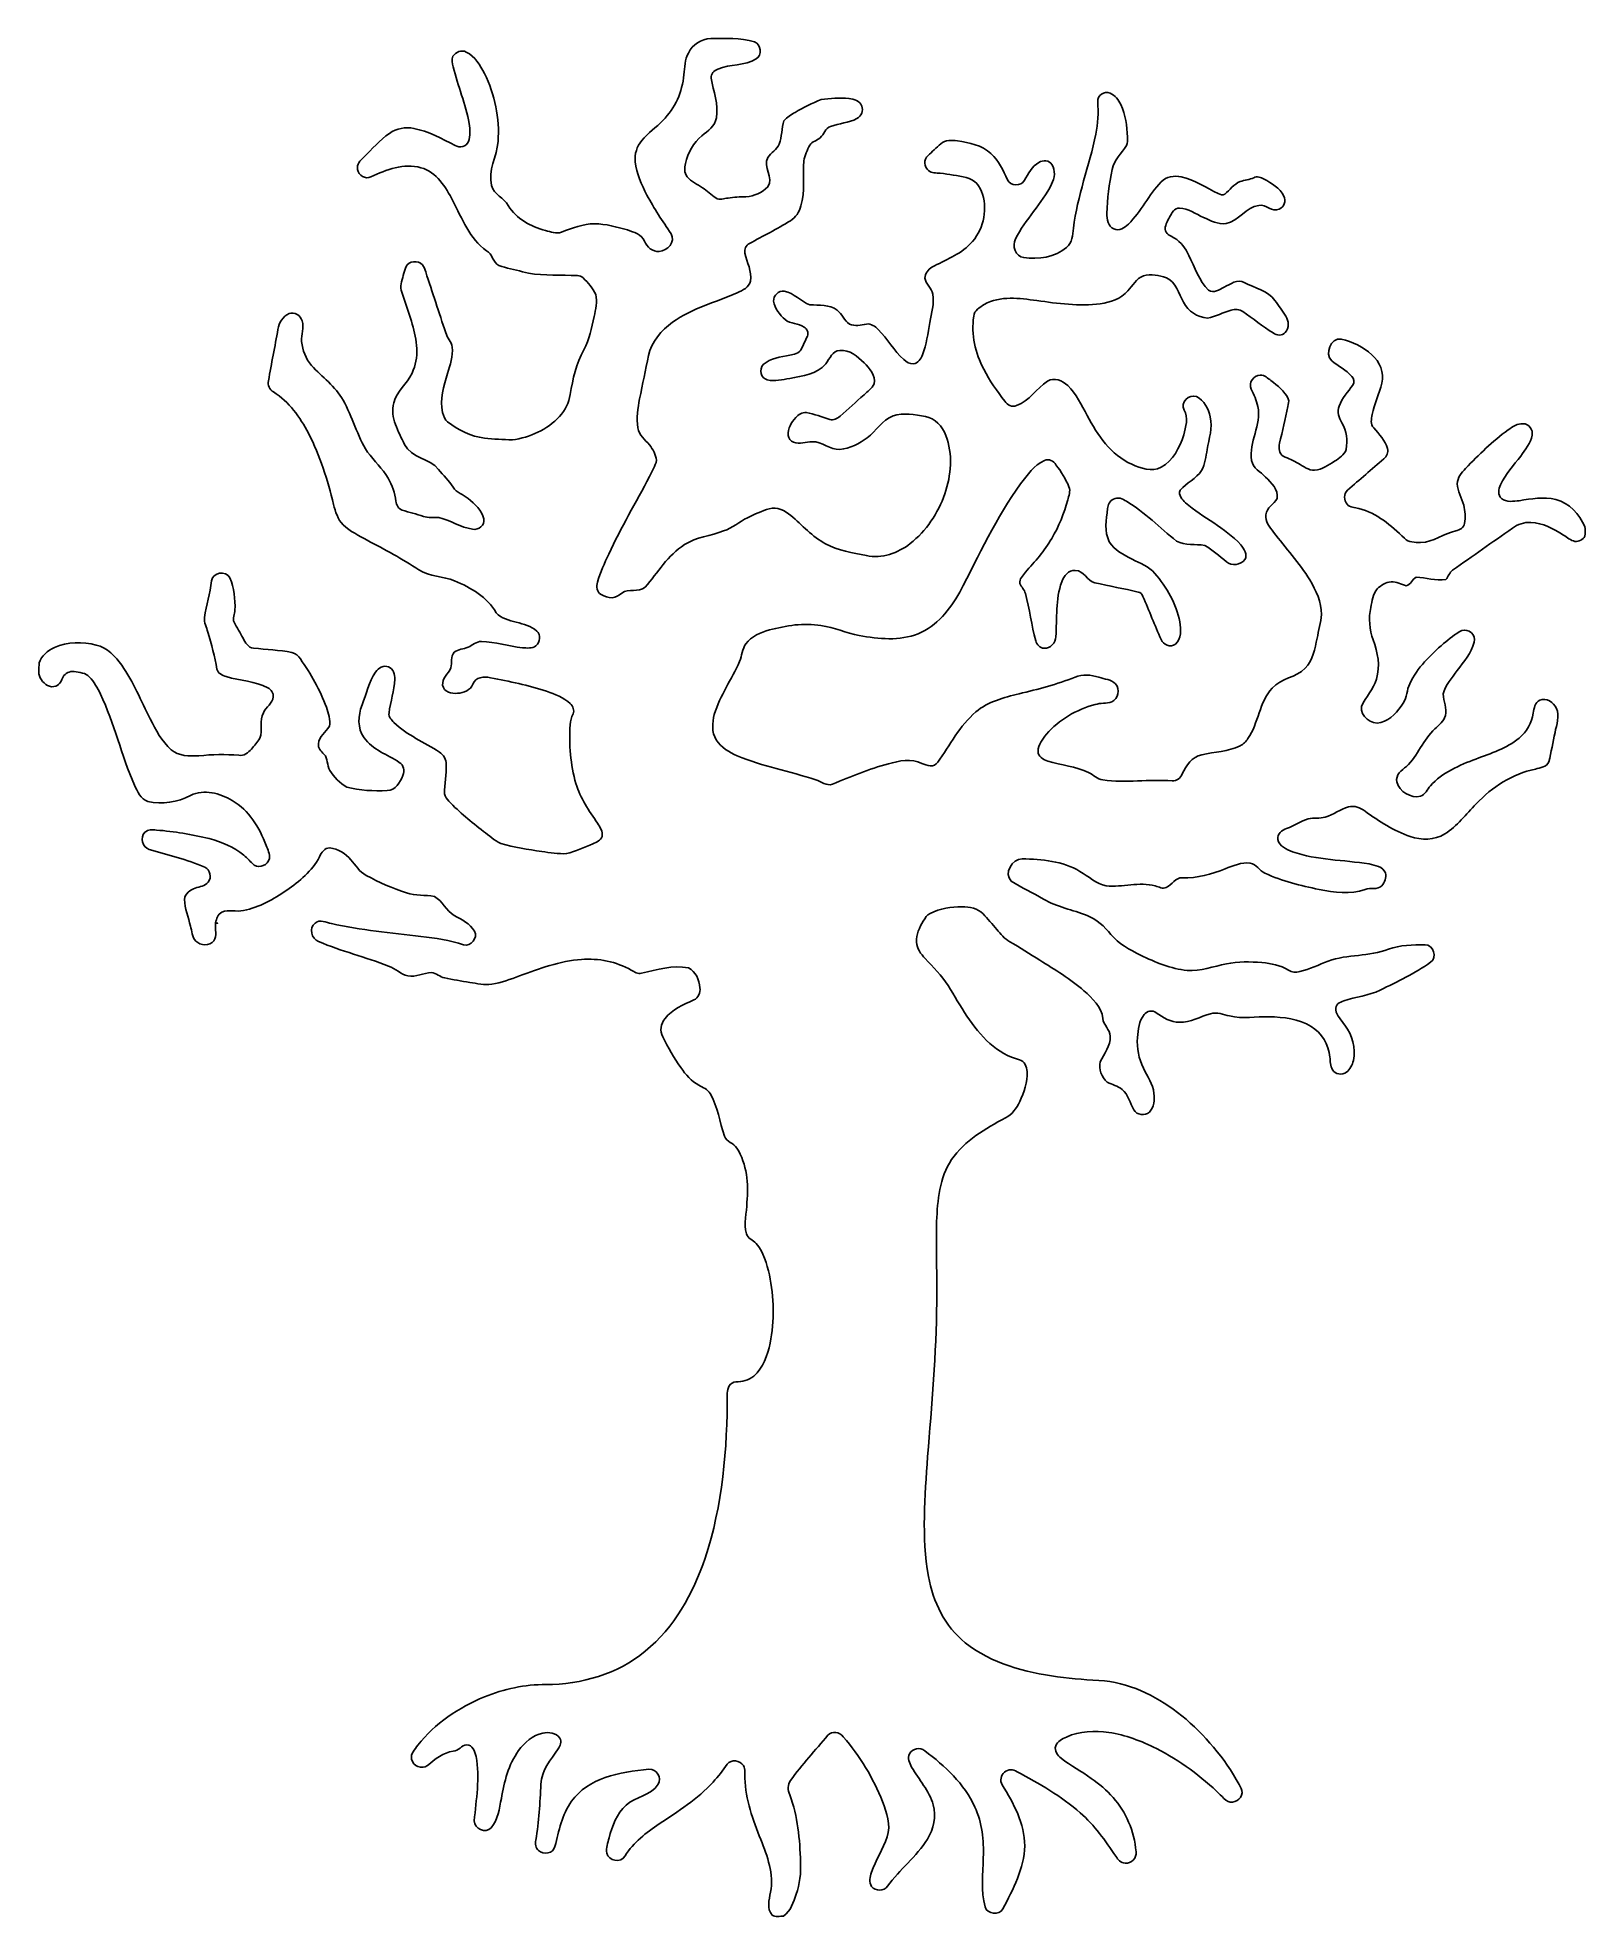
# Model space of a CAD drawing. Header units: centimetres. Extents: x -18.6 to 18.6, y -22.6 to 22.6.
import ezdxf

# ---------------------------------------------------------------- set-up
doc = ezdxf.new("R2010")
doc.units = ezdxf.units.CM
doc.header["$MEASUREMENT"] = 0
doc.layers.add('Camada 1', color=7, linetype='Continuous')

msp = doc.modelspace()

# ---------------------------------------------------------------- linework, layer by layer
at = {"layer": 'Camada 1', "color": 250}
msp.add_open_spline([(-2.96757, 22.19571), (-2.87267, 22.39962), (-2.65394, 22.53684), (-2.43063, 22.54214), (-2.43063, 22.54214), (-2.08138, 22.54073), (-1.72402, 22.56613), (-1.38535, 22.46171), (-1.38535, 22.46171), (-1.21884, 22.40455), (-1.18779, 22.14456), (-1.34055, 22.05389), (-1.34055, 22.05389), (-1.61995, 21.8888), (-1.96568, 21.93183), (-2.26094, 21.81013), (-2.26094, 21.81013), (-2.34914, 21.77379), (-2.43416, 21.69442), (-2.42359, 21.59035), (-2.42359, 21.59035), (-2.3629, 21.27744), (-2.23908, 20.96099), (-2.29693, 20.6382), (-2.29693, 20.6382), (-2.32657, 20.44135), (-2.50048, 20.32494), (-2.64337, 20.20992), (-2.64337, 20.20992), (-2.8515, 20.04553), (-2.9778, 19.79965), (-3.04129, 19.546), (-3.04129, 19.546), (-3.06458, 19.43981), (-3.06987, 19.3167), (-2.9979, 19.22674), (-2.9979, 19.22674), (-2.90194, 19.10608), (-2.75554, 19.04434), (-2.63172, 18.95827), (-2.63172, 18.95827), (-2.51566, 18.88877), (-2.41864, 18.79388), (-2.30964, 18.71521), (-2.30964, 18.71521), (-2.22037, 18.65418), (-2.11242, 18.70287), (-2.01541, 18.71309), (-2.01541, 18.71309), (-1.8743, 18.74061), (-1.73036, 18.74026), (-1.58715, 18.74485), (-1.58715, 18.74485), (-1.38888, 18.7526), (-1.19944, 18.84538), (-1.05833, 18.98227), (-1.05833, 18.98227), (-0.91052, 19.20662), (-1.18745, 19.45922), (-1.06469, 19.68958), (-1.06469, 19.68958), (-0.98036, 19.8014), (-0.84632, 19.87373), (-0.79021, 20.00744), (-0.79021, 20.00744), (-0.71683, 20.187), (-0.73625, 20.38843), (-0.67556, 20.57152), (-0.67556, 20.57152), (-0.60077, 20.65408), (-0.50341, 20.71263), (-0.40852, 20.76943), (-0.40852, 20.76943), (-0.20708, 20.88479), (-0.00175, 20.99662), (0.21624, 21.07741), (0.21624, 21.07741), (0.43673, 21.11057), (0.6625, 21.12503), (0.88511, 21.10528), (0.88511, 21.10528), (1.00295, 21.08693), (1.15005, 21.05024), (1.19203, 20.92325), (1.19203, 20.92325), (1.24319, 20.81212), (1.17722, 20.67772), (1.07385, 20.62409), (1.07385, 20.62409), (0.87982, 20.51438), (0.64947, 20.50908), (0.44272, 20.43359), (0.44272, 20.43359), (0.31891, 20.38843), (0.2868, 20.24379), (0.19402, 20.16266), (0.19402, 20.16266), (0.12064, 20.08998), (-0.00034, 20.07869), (-0.05326, 19.98415), (-0.05326, 19.98415), (-0.121, 19.86667), (-0.16932, 19.73685), (-0.19826, 19.60456), (-0.19826, 19.60456), (-0.22401, 19.24508), (-0.16262, 18.87643), (-0.26634, 18.52507), (-0.26634, 18.52507), (-0.30762, 18.38218), (-0.39158, 18.24637), (-0.52105, 18.1684), (-0.52105, 18.1684), (-0.83784, 17.96873), (-1.17581, 17.8054), (-1.50176, 17.62195), (-1.50176, 17.62195), (-1.58715, 17.57927), (-1.63371, 17.48225), (-1.61008, 17.38877), (-1.61008, 17.38877), (-1.56632, 17.16722), (-1.43615, 16.9545), (-1.48061, 16.72166), (-1.48061, 16.72166), (-1.50247, 16.56537), (-1.67075, 16.50259), (-1.79387, 16.43873), (-1.79387, 16.43873), (-2.31457, 16.21084), (-2.88113, 16.06938), (-3.34856, 15.73283), (-3.34856, 15.73283), (-3.62267, 15.54091), (-3.85092, 15.26329), (-3.9243, 14.93131), (-3.9243, 14.93131), (-3.99803, 14.5863), (-4.06893, 14.24023), (-4.13878, 13.89415), (-4.13878, 13.89415), (-4.17971, 13.6659), (-4.21886, 13.4306), (-4.18253, 13.19917), (-4.18253, 13.19917), (-4.15783, 13.02314), (-4.00861, 12.91272), (-3.90102, 12.78643), (-3.90102, 12.78643), (-3.81952, 12.67847), (-3.74967, 12.5536), (-3.73345, 12.41777), (-3.73345, 12.41777), (-3.75778, 12.2756), (-3.84033, 12.1539), (-3.90102, 12.02583), (-3.90102, 12.02583), (-4.22945, 11.40707), (-4.58011, 10.79958), (-4.88102, 10.16634), (-4.88102, 10.16634), (-4.98157, 9.94692), (-5.08423, 9.72643), (-5.14738, 9.49254), (-5.14738, 9.49254), (-5.17806, 9.38988), (-5.16714, 9.25053), (-5.0627, 9.19409), (-5.0627, 9.19409), (-4.98122, 9.15175), (-4.89091, 9.12142), (-4.79812, 9.11789), (-4.79812, 9.11789), (-4.70887, 9.11683), (-4.63973, 9.1821), (-4.56812, 9.22655), (-4.56812, 9.22655), (-4.40725, 9.35743), (-4.16277, 9.23042), (-4.00614, 9.37012), (-4.00614, 9.37012), (-3.70099, 9.71796), (-3.4618, 10.14024), (-3.0621, 10.39283), (-3.0621, 10.39283), (-2.77812, 10.57698), (-2.43204, 10.60203), (-2.12195, 10.72126), (-2.12195, 10.72126), (-1.90816, 10.78406), (-1.74766, 10.94705), (-1.54798, 11.03876), (-1.54798, 11.03876), (-1.37865, 11.11955), (-1.20721, 11.2014), (-1.02622, 11.25396), (-1.02622, 11.25396), (-0.83889, 11.30582), (-0.65158, 11.21057), (-0.51082, 11.09238), (-0.51082, 11.09238), (-0.23636, 10.86167), (0.00316, 10.58262), (0.32561, 10.4147), (0.32561, 10.4147), (0.62442, 10.24149), (0.9733, 10.20374), (1.30457, 10.12825), (1.30457, 10.12825), (1.67674, 10.0457), (2.06058, 10.18893), (2.35338, 10.41646), (2.35338, 10.41646), (2.74109, 10.71986), (3.02048, 11.14777), (3.18628, 11.6085), (3.18628, 11.6085), (3.33869, 12.05759), (3.38313, 12.56382), (3.20957, 13.01361), (3.20957, 13.01361), (3.12773, 13.22916), (2.95556, 13.42531), (2.72026, 13.4687), (2.72026, 13.4687), (2.46627, 13.51844), (2.19428, 13.56536), (1.94274, 13.48104), (1.94274, 13.48104), (1.67674, 13.38826), (1.54094, 13.12156), (1.32467, 12.95964), (1.32467, 12.95964), (1.13558, 12.81394), (0.9091, 12.70176), (0.6692, 12.67918), (0.6692, 12.67918), (0.42579, 12.65625), (0.24306, 12.87603), (0.00175, 12.86403), (0.00175, 12.86403), (-0.14534, 12.85521), (-0.29774, 12.79383), (-0.44204, 12.85063), (-0.44204, 12.85063), (-0.51399, 12.87462), (-0.56515, 12.94129), (-0.57043, 13.01644), (-0.57043, 13.01644), (-0.58525, 13.17801), (-0.49988, 13.33076), (-0.39229, 13.44507), (-0.39229, 13.44507), (-0.32702, 13.51174), (-0.23919, 13.57418), (-0.14076, 13.56536), (-0.14076, 13.56536), (0.05396, 13.53431), (0.23424, 13.45035), (0.42333, 13.39744), (0.42333, 13.39744), (0.51505, 13.36674), (0.60254, 13.42143), (0.67132, 13.47681), (0.67132, 13.47681), (0.871, 13.63909), (1.05021, 13.82501), (1.24777, 13.99046), (1.24777, 13.99046), (1.33173, 14.07266), (1.44039, 14.13898), (1.48941, 14.2501), (1.48941, 14.2501), (1.52858, 14.45259), (1.379, 14.6251), (1.24882, 14.76058), (1.24882, 14.76058), (1.08584, 14.9038), (0.90275, 15.07948), (0.66781, 15.05654), (0.66781, 15.05654), (0.48648, 15.05373), (0.42827, 14.85123), (0.32843, 14.73552), (0.32843, 14.73552), (0.12135, 14.47658), (-0.23106, 14.44166), (-0.53445, 14.38204), (-0.53445, 14.38204), (-0.71296, 14.35911), (-0.89712, 14.29985), (-1.07562, 14.34747), (-1.07562, 14.34747), (-1.22977, 14.38839), (-1.28376, 14.60358), (-1.16981, 14.71365), (-1.16981, 14.71365), (-1.00153, 14.87769), (-0.7514, 14.8918), (-0.53374, 14.93978), (-0.53374, 14.93978), (-0.43814, 14.96553), (-0.3115, 14.97753), (-0.26317, 15.07877), (-0.26317, 15.07877), (-0.21342, 15.18531), (-0.15699, 15.28938), (-0.11289, 15.39874), (-0.11289, 15.39874), (-0.07832, 15.47777), (-0.11959, 15.57408), (-0.1912, 15.61641), (-0.1912, 15.61641), (-0.32738, 15.71377), (-0.51822, 15.68061), (-0.64381, 15.79703), (-0.64381, 15.79703), (-0.77823, 15.91063), (-0.89464, 16.06126), (-0.92357, 16.23871), (-0.92357, 16.23871), (-0.93027, 16.37242), (-0.80327, 16.50153), (-0.66674, 16.47718), (-0.66674, 16.47718), (-0.42862, 16.43768), (-0.27235, 16.22601), (-0.05186, 16.14875), (-0.05186, 16.14875), (0.16898, 16.14028), (0.41451, 16.16075), (0.60218, 16.02069), (0.60218, 16.02069), (0.72813, 15.93497), (0.76658, 15.76634), (0.90028, 15.68979), (0.90028, 15.68979), (1.02941, 15.62522), (1.17439, 15.66579), (1.3081, 15.68802), (1.3081, 15.68802), (1.41817, 15.70531), (1.51341, 15.62876), (1.58855, 15.55785), (1.58855, 15.55785), (1.81468, 15.33525), (1.96532, 15.04703), (2.20239, 14.83395), (2.20239, 14.83395), (2.26518, 14.77822), (2.34421, 14.72917), (2.4317, 14.732), (2.4317, 14.732), (2.54458, 14.74893), (2.61231, 14.85159), (2.65041, 14.94966), (2.65041, 14.94966), (2.74672, 15.19872), (2.77741, 15.46577), (2.82787, 15.72648), (2.82787, 15.72648), (2.86948, 15.94979), (2.93511, 16.17627), (2.89947, 16.40522), (2.89947, 16.40522), (2.87513, 16.55445), (2.72873, 16.64334), (2.70474, 16.79292), (2.70474, 16.79292), (2.72274, 16.90051), (2.77812, 16.99894), (2.8776, 17.05044), (2.8776, 17.05044), (3.1891, 17.22931), (3.54646, 17.34714), (3.79835, 17.61525), (3.79835, 17.61525), (4.10138, 17.91899), (4.21252, 18.39524), (4.09222, 18.80446), (4.09222, 18.80446), (4.03895, 18.99143), (3.89995, 19.16959), (3.70063, 19.20769), (3.70063, 19.20769), (3.4932, 19.25143), (3.28365, 19.28777), (3.07269, 19.30858), (3.07269, 19.30858), (2.9785, 19.32092), (2.86985, 19.30541), (2.794, 19.37384), (2.794, 19.37384), (2.68886, 19.45957), (2.67229, 19.63773), (2.77705, 19.7305), (2.77705, 19.7305), (2.88288, 19.82363), (2.98238, 19.92383), (3.08821, 20.01731), (3.08821, 20.01731), (3.19792, 20.11327), (3.35421, 20.10304), (3.48933, 20.08716), (3.48933, 20.08716), (3.77401, 20.04765), (4.07563, 19.98238), (4.29294, 19.7806), (4.29294, 19.7806), (4.4838, 19.61444), (4.58152, 19.37561), (4.68911, 19.15336), (4.68911, 19.15336), (4.76391, 18.99496), (5.0158, 18.9872), (5.10117, 19.1396), (5.10117, 19.1396), (5.18865, 19.30047), (5.27931, 19.47403), (5.44442, 19.56822), (5.44442, 19.56822), (5.54214, 19.63349), (5.69241, 19.62009), (5.75802, 19.51566), (5.75802, 19.51566), (5.85082, 19.37773), (5.81907, 19.19146), (5.74957, 19.04999), (5.74957, 19.04999), (5.52062, 18.57339), (5.11386, 18.20791), (4.88562, 17.73132), (4.88562, 17.73132), (4.7967, 17.56833), (4.87574, 17.30304), (5.07965, 17.28505), (5.07965, 17.28505), (5.43136, 17.23565), (5.83211, 17.28505), (6.10658, 17.52811), (6.10658, 17.52811), (6.2424, 17.64205), (6.26356, 17.8255), (6.27379, 17.9906), (6.27379, 17.9906), (6.36269, 18.76319), (6.65726, 19.49061), (6.81073, 20.24979), (6.81073, 20.24979), (6.86328, 20.5045), (6.87528, 20.76555), (6.85623, 21.02484), (6.85623, 21.02484), (6.84213, 21.17336), (7.0164, 21.29367), (7.15115, 21.23193), (7.15115, 21.23193), (7.27497, 21.18676), (7.35576, 21.07247), (7.41115, 20.95816), (7.41115, 20.95816), (7.52827, 20.71581), (7.5558, 20.44276), (7.5699, 20.17747), (7.5699, 20.17747), (7.5699, 20.11009), (7.58048, 20.03742), (7.54486, 19.97639), (7.54486, 19.97639), (7.43444, 19.78236), (7.24076, 19.63102), (7.2009, 19.40065), (7.2009, 19.40065), (7.13246, 19.05282), (7.08447, 18.69897), (7.07565, 18.34409), (7.07565, 18.34409), (7.0739, 18.20898), (7.1007, 18.03152), (7.24322, 17.97438), (7.24322, 17.97438), (7.37059, 17.91264), (7.50217, 18.00119), (7.59178, 18.08832), (7.59178, 18.08832), (7.89834, 18.38959), (8.08073, 18.79106), (8.37706, 19.10079), (8.37706, 19.10079), (8.49841, 19.23062), (8.69173, 19.25849), (8.85859, 19.22073), (8.85859, 19.22073), (9.18209, 19.15477), (9.45479, 18.95686), (9.75006, 18.82104), (9.75006, 18.82104), (9.79664, 18.80693), (9.86013, 18.7586), (9.90282, 18.80799), (9.90282, 18.80799), (10.02524, 18.90959), (10.12472, 19.04364), (10.27219, 19.11208), (10.27219, 19.11208), (10.38048, 19.14384), (10.49584, 19.1523), (10.59956, 19.20168), (10.59956, 19.20168), (10.68034, 19.24402), (10.77312, 19.21298), (10.8465, 19.16959), (10.8465, 19.16959), (11.02995, 19.06975), (11.2268, 18.95544), (11.32204, 18.76071), (11.32204, 18.76071), (11.3792, 18.64783), (11.3351, 18.4919), (11.21021, 18.44886), (11.21021, 18.44886), (11.03665, 18.36666), (10.89976, 18.5688), (10.72549, 18.53847), (10.72549, 18.53847), (10.41011, 18.49966), (10.24361, 18.15853), (9.93457, 18.10278), (9.93457, 18.10278), (9.74231, 18.07279), (9.56239, 18.17158), (9.39375, 18.24955), (9.39375, 18.24955), (9.20715, 18.33245), (9.0304, 18.46085), (8.82085, 18.4732), (8.82085, 18.4732), (8.69102, 18.48026), (8.63353, 18.3522), (8.58131, 18.25766), (8.58131, 18.25766), (8.5284, 18.1557), (8.45149, 18.04528), (8.48465, 17.92498), (8.48465, 17.92498), (8.51605, 17.8315), (8.61976, 17.80187), (8.6949, 17.75283), (8.6949, 17.75283), (8.85613, 17.66111), (8.96301, 17.50201), (9.04134, 17.33832), (9.04134, 17.33832), (9.18069, 17.0501), (9.29075, 16.73647), (9.51442, 16.49976), (9.51442, 16.49976), (9.63648, 16.42109), (9.77688, 16.51846), (9.88871, 16.57314), (9.88871, 16.57314), (10.03618, 16.64582), (10.2055, 16.77564), (10.37412, 16.68533), (10.37412, 16.68533), (10.62177, 16.54774), (10.93964, 16.49906), (11.10896, 16.25106), (11.10896, 16.25106), (11.19857, 16.12793), (11.29171, 16.00693), (11.37179, 15.87712), (11.37179, 15.87712), (11.44235, 15.7614), (11.45433, 15.59242), (11.35768, 15.48765), (11.35768, 15.48765), (11.28535, 15.40121), (11.14743, 15.40932), (11.06382, 15.47388), (11.06382, 15.47388), (10.81933, 15.64286), (10.57804, 15.81572), (10.33531, 15.98682), (10.33531, 15.98682), (10.25594, 16.04997), (10.14764, 16.04468), (10.05487, 16.02245), (10.05487, 16.02245), (9.86155, 15.97447), (9.68974, 15.85841), (9.49042, 15.83302), (9.49042, 15.83302), (9.24842, 15.84359), (9.02263, 15.99882), (8.9147, 16.21437), (8.9147, 16.21437), (8.79403, 16.41827), (8.73936, 16.69308), (8.5044, 16.80139), (8.5044, 16.80139), (8.33013, 16.86524), (8.13257, 16.89347), (7.95197, 16.84301), (7.95197, 16.84301), (7.77909, 16.78304), (7.69691, 16.60807), (7.57802, 16.48354), (7.57802, 16.48354), (7.40903, 16.29798), (7.16173, 16.20801), (6.91797, 16.17591), (6.91797, 16.17591), (6.40961, 16.10854), (5.89704, 16.18156), (5.39362, 16.25353), (5.39362, 16.25353), (4.97662, 16.30785), (4.51696, 16.37665), (4.13315, 16.15863), (4.13315, 16.15863), (4.02836, 16.09019), (3.88761, 16.01786), (3.88126, 15.8757), (3.88126, 15.8757), (3.81212, 15.43897), (3.91724, 14.98988), (4.12114, 14.60217), (4.12114, 14.60217), (4.26049, 14.32842), (4.44393, 14.08041), (4.62492, 13.83312), (4.62492, 13.83312), (4.68347, 13.74422), (4.80447, 13.68777), (4.90714, 13.73116), (4.90714, 13.73116), (5.21334, 13.8444), (5.38585, 14.14497), (5.65185, 14.31642), (5.65185, 14.31642), (5.81166, 14.41731), (6.01169, 14.33159), (6.13587, 14.21341), (6.13587, 14.21341), (6.34293, 14.01092), (6.46219, 13.74175), (6.60364, 13.49375), (6.60364, 13.49375), (6.8527, 13.02419), (7.1702, 12.54689), (7.67184, 12.32111), (7.67184, 12.32111), (7.89094, 12.23186), (8.15092, 12.1299), (8.37847, 12.25126), (8.37847, 12.25126), (8.66844, 12.40719), (8.82227, 12.72504), (8.91962, 13.02561), (8.91962, 13.02561), (8.97042, 13.21752), (9.04098, 13.44259), (8.92703, 13.62498), (8.92703, 13.62498), (8.83813, 13.80066), (9.04134, 14.02079), (9.22406, 13.94529), (9.22406, 13.94529), (9.41528, 13.8624), (9.5123, 13.65179), (9.55533, 13.45882), (9.55533, 13.45882), (9.61813, 13.19705), (9.52534, 12.93636), (9.48477, 12.67918), (9.48477, 12.67918), (9.44879, 12.50809), (9.43715, 12.32569), (9.35002, 12.17083), (9.35002, 12.17083), (9.21278, 11.97892), (8.99159, 11.87167), (8.83425, 11.69951), (8.83425, 11.69951), (8.78204, 11.5824), (8.88471, 11.47374), (8.96301, 11.39859), (8.96301, 11.39859), (9.3793, 11.03029), (9.91198, 10.80698), (10.28734, 10.39001), (10.28734, 10.39001), (10.36072, 10.2937), (10.46091, 10.15505), (10.38718, 10.03299), (10.38718, 10.03299), (10.28946, 9.90635), (10.06897, 9.86648), (9.94903, 9.98325), (9.94903, 9.98325), (9.7744, 10.11307), (9.61743, 10.27041), (9.42516, 10.37307), (9.42516, 10.37307), (9.20291, 10.4147), (8.95278, 10.36461), (8.74818, 10.47714), (8.74818, 10.47714), (8.34743, 10.79712), (7.98688, 11.17105), (7.54308, 11.43423), (7.54308, 11.43423), (7.45243, 11.48997), (7.3339, 11.54923), (7.23299, 11.48503), (7.23299, 11.48503), (7.14092, 11.44622), (7.10282, 11.34886), (7.09365, 11.25643), (7.09365, 11.25643), (7.05801, 10.99326), (7.00758, 10.70539), (7.13422, 10.45774), (7.13422, 10.45774), (7.25416, 10.25383), (7.47959, 10.15259), (7.67997, 10.04534), (7.67997, 10.04534), (7.86553, 9.93951), (8.08426, 9.87601), (8.22325, 9.70315), (8.22325, 9.70315), (8.51358, 9.37189), (8.74112, 8.97078), (8.82473, 8.5351), (8.82473, 8.5351), (8.85084, 8.358), (8.87201, 8.13152), (8.72031, 8.00276), (8.72031, 8.00276), (8.60283, 7.91174), (8.42822, 7.98794), (8.37671, 8.11636), (8.37671, 8.11636), (8.22819, 8.4582), (8.08777, 8.80356), (7.94208, 9.14646), (7.94208, 9.14646), (7.92268, 9.19762), (7.88423, 9.2456), (7.82778, 9.25476), (7.82778, 9.25476), (7.48171, 9.33167), (7.13422, 9.40258), (6.78814, 9.47772), (6.78814, 9.47772), (6.59411, 9.51441), (6.52955, 9.77829), (6.31754, 9.77194), (6.31754, 9.77194), (6.1535, 9.78746), (6.04097, 9.63682), (5.99157, 9.49924), (5.99157, 9.49924), (5.83776, 9.07697), (5.88186, 8.62047), (5.84975, 8.18056), (5.84975, 8.18056), (5.84622, 8.03698), (5.72099, 7.89515), (5.57106, 7.90821), (5.57106, 7.90821), (5.4684, 7.90222), (5.39255, 7.99253), (5.36963, 8.08389), (5.36963, 8.08389), (5.26274, 8.45608), (5.22886, 8.84519), (5.12022, 9.21667), (5.12022, 9.21667), (5.09729, 9.30909), (5.02708, 9.37648), (4.9851, 9.45902), (4.9851, 9.45902), (4.9717, 9.56874), (5.05882, 9.65234), (5.12022, 9.73172), (5.12022, 9.73172), (5.35094, 9.98396), (5.57776, 10.2429), (5.75098, 10.53888), (5.75098, 10.53888), (5.92384, 10.82639), (6.04801, 11.14143), (6.1355, 11.46492), (6.1355, 11.46492), (6.15984, 11.56687), (6.21064, 11.67588), (6.1662, 11.77959), (6.1662, 11.77959), (6.09106, 11.97151), (5.97322, 12.14402), (5.85435, 12.31123), (5.85435, 12.31123), (5.79825, 12.40437), (5.68147, 12.46222), (5.57742, 12.41143), (5.57742, 12.41143), (5.32729, 12.30029), (5.16712, 12.06358), (5.00486, 11.85403), (5.00486, 11.85403), (4.42665, 11.03982), (3.99979, 10.13318), (3.54471, 9.24771), (3.54471, 9.24771), (3.31045, 8.83708), (2.99685, 8.43597), (2.54635, 8.25252), (2.54635, 8.25252), (2.09585, 8.07507), (1.59807, 8.12447), (1.13347, 8.21372), (1.13347, 8.21372), (0.82125, 8.2691), (0.52882, 8.40422), (0.21449, 8.45043), (0.21449, 8.45043), (-0.20002, 8.5224), (-0.62264, 8.44902), (-1.0241, 8.34354), (-1.0241, 8.34354), (-1.23401, 8.28181), (-1.45873, 8.1975), (-1.58784, 8.01017), (-1.58784, 8.01017), (-1.67815, 7.88634), (-1.67957, 7.72653), (-1.74201, 7.59001), (-1.74201, 7.59001), (-1.92298, 7.1561), (-2.21368, 6.77226), (-2.34562, 6.31754), (-2.34562, 6.31754), (-2.4003, 6.11893), (-2.41229, 5.88963), (-2.29834, 5.70864), (-2.29834, 5.70864), (-2.18722, 5.5199), (-1.9872, 5.41055), (-1.79387, 5.32236), (-1.79387, 5.32236), (-1.18779, 5.06201), (-0.53162, 4.95511), (0.09102, 4.74379), (0.09102, 4.74379), (0.2226, 4.70675), (0.34712, 4.58752), (0.49072, 4.64219), (0.49072, 4.64219), (0.93098, 4.82211), (1.37195, 5.0052), (1.83091, 5.13257), (1.83091, 5.13257), (2.09055, 5.1964), (2.38266, 5.27368), (2.63455, 5.14139), (2.63455, 5.14139), (2.75201, 5.08353), (2.93158, 5.03378), (3.01554, 5.16854), (3.01554, 5.16854), (3.31294, 5.576), (3.5373, 6.04731), (3.93276, 6.3747), (3.93276, 6.3747), (4.22205, 6.62798), (4.60587, 6.71865), (4.96887, 6.81177), (4.96887, 6.81177), (5.42361, 6.91938), (5.87798, 7.03579), (6.31225, 7.21147), (6.31225, 7.21147), (6.49427, 7.28909), (6.6996, 7.26863), (6.88374, 7.20901), (6.88374, 7.20901), (7.01815, 7.16138), (7.18114, 7.15822), (7.28415, 7.04849), (7.28415, 7.04849), (7.40375, 6.91868), (7.34306, 6.69395), (7.19172, 6.61916), (7.19172, 6.61916), (7.06296, 6.5726), (6.92185, 6.59411), (6.79167, 6.55355), (6.79167, 6.55355), (6.34576, 6.43431), (5.92701, 6.18949), (5.62327, 5.83988), (5.62327, 5.83988), (5.52767, 5.72206), (5.43207, 5.58799), (5.42288, 5.4317), (5.42288, 5.4317), (5.42183, 5.30331), (5.54989, 5.23239), (5.65572, 5.19499), (5.65572, 5.19499), (5.97992, 5.09269), (6.33095, 5.07259), (6.63821, 4.91842), (6.63821, 4.91842), (6.75428, 4.86445), (6.84635, 4.75826), (6.97864, 4.74345), (6.97864, 4.74345), (7.53039, 4.6609), (8.08884, 4.77131), (8.64234, 4.71874), (8.64234, 4.71874), (8.75205, 4.70958), (8.8399, 4.79071), (8.87976, 4.88631), (8.87976, 4.88631), (8.97924, 5.08565), (9.11718, 5.30119), (9.35284, 5.34775), (9.35284, 5.34775), (9.66045, 5.41231), (9.9822, 5.43031), (10.27253, 5.56083), (10.27253, 5.56083), (10.35085, 5.59927), (10.41011, 5.66702), (10.46198, 5.73546), (10.46198, 5.73546), (10.71562, 6.11011), (10.7315, 6.60717), (11.04087, 6.94865), (11.04087, 6.94865), (11.2529, 7.19172), (11.61555, 7.19737), (11.83781, 7.42456), (11.83781, 7.42456), (12.0216, 7.61858), (12.06958, 7.89164), (12.12108, 8.14351), (12.12108, 8.14351), (12.15531, 8.33366), (12.20857, 8.52064), (12.22691, 8.71325), (12.22691, 8.71325), (12.22974, 9.01276), (12.09674, 9.29322), (11.94576, 9.54475), (11.94576, 9.54475), (11.69599, 9.95644), (11.36791, 10.31205), (11.07334, 10.69128), (11.07334, 10.69128), (10.98337, 10.81405), (10.86943, 10.9474), (10.88848, 11.11073), (10.88848, 11.11073), (10.91247, 11.28112), (11.08569, 11.36085), (11.16012, 11.50196), (11.16012, 11.50196), (11.19857, 11.71469), (11.0176, 11.87626), (10.8839, 12.0142), (10.8839, 12.0142), (10.76819, 12.14261), (10.57592, 12.22657), (10.54981, 12.41495), (10.54981, 12.41495), (10.47891, 12.85662), (10.79005, 13.26691), (10.69764, 13.70787), (10.69764, 13.70787), (10.6687, 13.85605), (10.60626, 13.99363), (10.53958, 14.12804), (10.53958, 14.12804), (10.46551, 14.27409), (10.5978, 14.4653), (10.75796, 14.46072), (10.75796, 14.46072), (10.86202, 14.47094), (10.93645, 14.38733), (11.01407, 14.33265), (11.01407, 14.33265), (11.16999, 14.20741), (11.34533, 14.08324), (11.42612, 13.89308), (11.42612, 13.89308), (11.4547, 13.83312), (11.43212, 13.76856), (11.42047, 13.70753), (11.42047, 13.70753), (11.35203, 13.41366), (11.28854, 13.11909), (11.22115, 12.82523), (11.22115, 12.82523), (11.19681, 12.7194), (11.2021, 12.57511), (11.30935, 12.5162), (11.30935, 12.5162), (11.42965, 12.45729), (11.55734, 12.41354), (11.67129, 12.34157), (11.67129, 12.34157), (11.79335, 12.27313), (11.91294, 12.17189), (12.06183, 12.18), (12.06183, 12.18), (12.24031, 12.19835), (12.39343, 12.30241), (12.5423, 12.39448), (12.5423, 12.39448), (12.65237, 12.46751), (12.77761, 12.54653), (12.81888, 12.67953), (12.81888, 12.67953), (12.85628, 12.89473), (12.82912, 13.1258), (12.71798, 13.31665), (12.71798, 13.31665), (12.64849, 13.43765), (12.59063, 13.5837), (12.65237, 13.72093), (12.65237, 13.72093), (12.72117, 13.91108), (12.85875, 14.06384), (12.97905, 14.22259), (12.97905, 14.22259), (13.03055, 14.28537), (13.00514, 14.37815), (12.954, 14.43248), (12.954, 14.43248), (12.81959, 14.58771), (12.63015, 14.67731), (12.47422, 14.80678), (12.47422, 14.80678), (12.29642, 14.97858), (12.43929, 15.36135), (12.69929, 15.3296), (12.69929, 15.3296), (12.96952, 15.26645), (13.22882, 15.1391), (13.43589, 14.95283), (13.43589, 14.95283), (13.6218, 14.78385), (13.73998, 14.52174), (13.67754, 14.2695), (13.67754, 14.2695), (13.60699, 14.01515), (13.50186, 13.77102), (13.44117, 13.5135), (13.44117, 13.5135), (13.41966, 13.40838), (13.39885, 13.28137), (13.47857, 13.19424), (13.47857, 13.19424), (13.61122, 13.04536), (13.7481, 12.89084), (13.81159, 12.69823), (13.81159, 12.69823), (13.83524, 12.60651), (13.79326, 12.51302), (13.72164, 12.45481), (13.72164, 12.45481), (13.43271, 12.20222), (13.1399, 11.95317), (12.85309, 11.69811), (12.85309, 11.69811), (12.75467, 11.6145), (12.75749, 11.45292), (12.84252, 11.3612), (12.84252, 11.3612), (12.90954, 11.27689), (13.02702, 11.28712), (13.12121, 11.25889), (13.12121, 11.25889), (13.55724, 11.15589), (13.90085, 10.84826), (14.21623, 10.54734), (14.21623, 10.54734), (14.31466, 10.43798), (14.47163, 10.44715), (14.60605, 10.44575), (14.60605, 10.44575), (14.91297, 10.44751), (15.15886, 10.66023), (15.44954, 10.7255), (15.44954, 10.7255), (15.54551, 10.74031), (15.63828, 10.80452), (15.65945, 10.90365), (15.65945, 10.90365), (15.68767, 11.04864), (15.67249, 11.19857), (15.63899, 11.34109), (15.63899, 11.34109), (15.59701, 11.51607), (15.48977, 11.672), (15.48236, 11.85545), (15.48236, 11.85545), (15.49118, 12.00114), (15.58607, 12.12108), (15.68309, 12.22233), (15.68309, 12.22233), (16.00446, 12.54971), (16.33007, 12.87744), (16.70332, 13.14661), (16.70332, 13.14661), (16.81232, 13.21893), (16.92909, 13.30818), (17.06808, 13.29654), (17.06808, 13.29654), (17.20639, 13.29831), (17.30762, 13.15191), (17.28187, 13.02066), (17.28187, 13.02066), (17.24589, 12.82946), (17.12029, 12.67213), (17.00705, 12.51972), (17.00705, 12.51972), (16.83985, 12.29395), (16.64088, 12.08792), (16.51952, 11.83216), (16.51952, 11.83216), (16.4726, 11.72809), (16.45532, 11.58662), (16.54632, 11.50055), (16.54632, 11.50055), (16.66521, 11.40213), (16.83137, 11.43387), (16.97248, 11.44799), (16.97248, 11.44799), (17.26106, 11.48961), (17.55985, 11.55382), (17.84807, 11.47445), (17.84807, 11.47445), (18.17404, 11.39542), (18.41641, 11.12202), (18.5487, 10.82533), (18.5487, 10.82533), (18.55964, 10.74984), (18.55927, 10.67188), (18.54836, 10.59602), (18.54836, 10.59602), (18.50143, 10.51207), (18.4037, 10.46373), (18.30882, 10.46832), (18.30882, 10.46832), (18.20474, 10.49443), (18.12361, 10.56852), (18.03328, 10.62143), (18.03328, 10.62143), (17.79588, 10.77066), (17.53799, 10.91529), (17.25153, 10.92693), (17.25153, 10.92693), (17.09278, 10.9347), (16.93474, 10.88248), (16.8081, 10.78759), (16.8081, 10.78759), (16.33044, 10.44963), (15.84924, 10.11696), (15.37334, 9.77723), (15.37334, 9.77723), (15.28938, 9.72714), (15.27951, 9.61636), (15.20789, 9.55745), (15.20789, 9.55745), (14.96942, 9.51406), (14.7327, 9.60154), (14.49528, 9.61425), (14.49528, 9.61425), (14.40744, 9.55322), (14.36899, 9.43539), (14.25857, 9.40435), (14.25857, 9.40435), (14.14073, 9.44279), (14.02432, 9.50101), (13.89803, 9.49995), (13.89803, 9.49995), (13.76927, 9.48936), (13.6532, 9.41704), (13.56323, 9.32849), (13.56323, 9.32849), (13.45706, 9.20537), (13.44365, 9.03604), (13.40979, 8.88365), (13.40979, 8.88365), (13.3491, 8.62506), (13.37944, 8.35271), (13.46729, 8.10401), (13.46729, 8.10401), (13.57595, 7.80591), (13.64085, 7.47713), (13.54454, 7.16633), (13.54454, 7.16633), (13.48139, 6.91868), (13.28384, 6.7391), (13.1886, 6.50768), (13.1886, 6.50768), (13.15154, 6.27379), (13.4239, 6.05542), (13.64933, 6.12069), (13.64933, 6.12069), (13.88674, 6.18666), (14.06277, 6.3842), (14.1866, 6.58812), (14.1866, 6.58812), (14.28184, 6.72711), (14.26986, 6.90491), (14.34535, 7.05202), (14.34535, 7.05202), (14.52316, 7.44007), (14.83888, 7.74171), (15.15674, 8.01722), (15.15674, 8.01722), (15.29679, 8.12799), (15.43227, 8.25005), (15.59348, 8.32943), (15.59348, 8.32943), (15.75893, 8.3887), (15.94131, 8.21724), (15.89156, 8.04791), (15.89156, 8.04791), (15.82525, 7.78756), (15.6397, 7.58296), (15.48553, 7.37022), (15.48553, 7.37022), (15.35782, 7.19349), (15.20225, 7.0231), (15.14897, 6.80649), (15.14897, 6.80649), (15.14651, 6.63256), (15.24847, 6.46219), (15.19836, 6.28685), (15.19836, 6.28685), (15.16486, 6.14961), (15.04421, 6.06283), (14.94861, 5.96935), (14.94861, 5.96935), (14.66744, 5.71005), (14.53902, 5.3294), (14.26632, 5.06411), (14.26632, 5.06411), (14.14604, 4.98052), (14.00174, 4.86268), (14.03349, 4.69723), (14.03349, 4.69723), (14.09312, 4.46017), (14.3658, 4.29472), (14.60429, 4.35222), (14.60429, 4.35222), (14.71789, 4.39137), (14.76162, 4.51801), (14.83924, 4.59951), (14.83924, 4.59951), (15.12427, 4.92583), (15.53703, 5.09588), (15.9332, 5.24474), (15.9332, 5.24474), (16.28985, 5.3848), (16.67157, 5.49733), (16.96966, 5.74815), (16.96966, 5.74815), (17.15206, 5.89738), (17.27412, 6.11433), (17.3094, 6.34717), (17.3094, 6.34717), (17.33055, 6.46077), (17.34361, 6.60505), (17.46425, 6.65938), (17.46425, 6.65938), (17.62159, 6.72747), (17.79975, 6.6061), (17.86431, 6.46219), (17.86431, 6.46219), (17.9511, 6.2745), (17.8629, 6.07272), (17.83221, 5.88256), (17.83221, 5.88256), (17.77751, 5.64902), (17.74296, 5.41019), (17.68086, 5.17842), (17.68086, 5.17842), (17.63077, 5.04754), (17.4759, 5.03519), (17.35912, 5.00556), (17.35912, 5.00556), (16.81232, 4.88421), (16.31984, 4.57553), (15.93956, 4.16842), (15.93956, 4.16842), (15.69191, 3.92465), (15.48411, 3.63254), (15.18532, 3.44664), (15.18532, 3.44664), (14.93906, 3.28894), (14.62369, 3.29564), (14.35452, 3.38559), (14.35452, 3.38559), (13.95871, 3.51861), (13.60769, 3.7525), (13.27043, 3.99345), (13.27043, 3.99345), (13.15826, 4.07563), (13.01608, 4.13278), (12.87638, 4.09751), (12.87638, 4.09751), (12.67707, 4.046), (12.51691, 3.90065), (12.31652, 3.85127), (12.31652, 3.85127), (12.18388, 3.80717), (12.0417, 3.84493), (11.90837, 3.81034), (11.90837, 3.81034), (11.72598, 3.75391), (11.56935, 3.63926), (11.38943, 3.57681), (11.38943, 3.57681), (11.27724, 3.54083), (11.16507, 3.44487), (11.17528, 3.31645), (11.17528, 3.31645), (11.20668, 3.14713), (11.38977, 3.07728), (11.53089, 3.01871), (11.53089, 3.01871), (12.12108, 2.81199), (12.75574, 2.8268), (13.36674, 2.72625), (13.36674, 2.72625), (13.51209, 2.69346), (13.69942, 2.66417), (13.76398, 2.50895), (13.76398, 2.50895), (13.78654, 2.401), (13.74668, 2.28211), (13.6726, 2.20239), (13.6726, 2.20239), (13.56642, 2.09303), (13.40202, 2.16817), (13.27431, 2.1096), (13.27431, 2.1096), (12.91731, 1.98013), (12.53208, 2.05069), (12.16942, 2.1142), (12.16942, 2.1142), (11.72669, 2.20591), (11.27936, 2.30928), (10.86979, 2.50577), (10.86979, 2.50577), (10.73608, 2.56222), (10.66835, 2.72204), (10.51701, 2.74214), (10.51701, 2.74214), (10.30569, 2.776), (10.10742, 2.6797), (9.91376, 2.6116), (9.91376, 2.6116), (9.58814, 2.48391), (9.24348, 2.37418), (8.88929, 2.39606), (8.88929, 2.39606), (8.7196, 2.40524), (8.6441, 2.21791), (8.49911, 2.16393), (8.49911, 2.16393), (8.4134, 2.11525), (8.32343, 2.17805), (8.23841, 2.19709), (8.23841, 2.19709), (7.85001, 2.30962), (7.45101, 2.1544), (7.05838, 2.20203), (7.05838, 2.20203), (6.81567, 2.24542), (6.63751, 2.42958), (6.43008, 2.54706), (6.43008, 2.54706), (6.01415, 2.7933), (5.51709, 2.84339), (5.04331, 2.84833), (5.04331, 2.84833), (4.80413, 2.84692), (4.58893, 2.49802), (4.78189, 2.31386), (4.78189, 2.31386), (5.03202, 2.15864), (5.29802, 2.02917), (5.55342, 1.88207), (5.55342, 1.88207), (5.87833, 1.69226), (6.25369, 1.62348), (6.60152, 1.48907), (6.60152, 1.48907), (6.8319, 1.39629), (7.01815, 1.22414), (7.17303, 1.03363), (7.17303, 1.03363), (7.35999, 0.8068), (7.62353, 0.66498), (7.88351, 0.53869), (7.88351, 0.53869), (8.23629, 0.36442), (8.60743, 0.20601), (9.00324, 0.17039), (9.00324, 0.17039), (9.32568, 0.14676), (9.63224, 0.26704), (9.94445, 0.32456), (9.94445, 0.32456), (10.22456, 0.38452), (10.51312, 0.38099), (10.79712, 0.35806), (10.79712, 0.35806), (11.01689, 0.33689), (11.24303, 0.29879), (11.43141, 0.17568), (11.43141, 0.17568), (11.5129, 0.1203), (11.61591, 0.1157), (11.70869, 0.14181), (11.70869, 0.14181), (11.94187, 0.20355), (12.16166, 0.30514), (12.38566, 0.39263), (12.38566, 0.39263), (12.85239, 0.56409), (13.3692, 0.49705), (13.83312, 0.67802), (13.83312, 0.67802), (14.11393, 0.78034), (14.41626, 0.78422), (14.71153, 0.78809), (14.71153, 0.78809), (14.91368, 0.78351), (15.01174, 0.48541), (14.84488, 0.36547), (14.84488, 0.36547), (14.46917, 0.09666), (14.04761, -0.09983), (13.63379, -0.30268), (13.63379, -0.30268), (13.36004, -0.44097), (13.04819, -0.46214), (12.76066, -0.55986), (12.76066, -0.55986), (12.66684, -0.5916), (12.549, -0.6597), (12.5677, -0.77681), (12.5677, -0.77681), (12.58605, -0.92463), (12.70775, -1.02729), (12.78819, -1.14406), (12.78819, -1.14406), (12.96458, -1.38394), (13.05312, -1.69474), (12.99209, -1.99002), (12.99209, -1.99002), (12.96492, -2.0969), (12.91483, -2.20556), (12.82381, -2.27259), (12.82381, -2.27259), (12.72258, -2.3502), (12.55713, -2.32657), (12.48903, -2.21614), (12.48903, -2.21614), (12.43365, -2.12372), (12.43929, -2.01224), (12.42694, -1.90923), (12.42694, -1.90923), (12.39838, -1.61325), (12.23222, -1.33244), (11.97785, -1.17581), (11.97785, -1.17581), (11.67799, -0.99024), (11.31605, -0.95003), (10.97104, -0.94402), (10.97104, -0.94402), (10.65459, -0.93556), (10.33322, -0.99942), (10.02135, -0.92145), (10.02135, -0.92145), (9.87071, -0.89534), (9.71795, -0.82091), (9.5638, -0.86854), (9.5638, -0.86854), (9.3165, -0.93873), (9.08368, -1.08444), (8.81837, -1.0735), (8.81837, -1.0735), (8.60918, -1.07421), (8.42115, -0.9659), (8.25816, -0.8449), (8.25816, -0.8449), (8.16963, -0.77294), (8.03416, -0.80291), (7.96924, -0.8911), (7.96924, -0.8911), (7.84189, -1.04422), (7.82637, -1.25377), (7.80979, -1.44392), (7.80979, -1.44392), (7.79003, -1.69474), (7.84294, -1.94768), (7.95197, -2.17382), (7.95197, -2.17382), (8.03733, -2.37559), (8.18444, -2.55729), (8.2049, -2.782), (8.2049, -2.782), (8.22006, -2.93546), (8.21302, -3.11608), (8.09518, -3.23074), (8.09518, -3.23074), (7.98724, -3.33128), (7.79638, -3.30553), (7.72266, -3.17641), (7.72266, -3.17641), (7.63164, -3.01308), (7.59037, -2.8141), (7.44044, -2.68993), (7.44044, -2.68993), (7.33848, -2.59927), (7.20195, -2.5721), (7.08271, -2.51461), (7.08271, -2.51461), (6.94972, -2.39676), (6.87563, -2.20027), (6.91268, -2.0253), (6.91268, -2.0253), (7.00863, -1.82808), (7.16562, -1.64112), (7.15715, -1.4097), (7.15715, -1.4097), (7.15573, -1.24707), (6.98675, -1.14759), (6.98041, -0.98565), (6.98041, -0.98565), (6.95537, -0.69956), (6.72253, -0.50024), (6.52531, -0.31856), (6.52531, -0.31856), (6.19724, -0.04022), (5.83211, 0.18944), (5.46664, 0.4138), (5.46664, 0.4138), (5.22393, 0.55879), (4.99109, 0.71931), (4.74486, 0.8576), (4.74486, 0.8576), (4.61539, 0.92709), (4.52754, 1.0481), (4.43301, 1.15605), (4.43301, 1.15605), (4.32469, 1.28164), (4.2164, 1.40687), (4.10491, 1.52964), (4.10491, 1.52964), (3.97686, 1.66652), (3.77718, 1.68875), (3.60045, 1.69686), (3.60045, 1.69686), (3.33903, 1.69615), (3.07199, 1.65698), (2.83598, 1.53987), (2.83598, 1.53987), (2.7559, 1.50566), (2.71356, 1.42592), (2.67053, 1.35536), (2.67053, 1.35536), (2.58163, 1.2012), (2.49202, 1.03258), (2.50754, 0.84842), (2.50754, 0.84842), (2.51388, 0.69356), (2.61338, 0.56549), (2.71392, 0.45614), (2.71392, 0.45614), (2.90865, 0.2494), (3.11572, 0.04938), (3.26319, -0.19614), (3.26319, -0.19614), (3.56481, -0.68085), (3.8347, -1.20156), (4.26861, -1.58467), (4.26861, -1.58467), (4.47286, -1.76564), (4.71487, -1.905), (4.9784, -1.97979), (4.9784, -1.97979), (5.10117, -2.01012), (5.15654, -2.14277), (5.16042, -2.25884), (5.16042, -2.25884), (5.17243, -2.51037), (5.08916, -2.7559), (4.98298, -2.98062), (4.98298, -2.98062), (4.90254, -3.13372), (4.80413, -3.29352), (4.64185, -3.37009), (4.64185, -3.37009), (4.15995, -3.62586), (3.66077, -3.90983), (3.34997, -4.37339), (3.34997, -4.37339), (3.05859, -4.80942), (3.01271, -5.34882), (2.98872, -5.85786), (2.98872, -5.85786), (2.97427, -6.50451), (3.00073, -7.15081), (2.99154, -7.79744), (2.99154, -7.79744), (2.98379, -9.03534), (2.86948, -10.269), (2.77283, -11.50231), (2.77283, -11.50231), (2.70932, -12.45834), (2.6222, -13.42813), (2.79435, -14.37815), (2.79435, -14.37815), (2.90335, -14.98564), (3.18698, -15.58149), (3.67663, -15.97271), (3.67663, -15.97271), (4.30318, -16.47825), (5.11174, -16.67686), (5.8935, -16.78798), (5.8935, -16.78798), (6.26674, -16.84372), (6.6435, -16.86489), (7.01993, -16.88818), (7.01993, -16.88818), (7.70678, -16.96154), (8.33895, -17.29668), (8.87095, -17.72425), (8.87095, -17.72425), (9.42974, -18.17899), (9.89858, -18.74343), (10.2496, -19.37244), (10.2496, -19.37244), (10.28276, -19.437), (10.3311, -19.50154), (10.31945, -19.57916), (10.31945, -19.57916), (10.30851, -19.73367), (10.12577, -19.84587), (9.9829, -19.78413), (9.9829, -19.78413), (9.90847, -19.74639), (9.85801, -19.67688), (9.79805, -19.62185), (9.79805, -19.62185), (9.34366, -19.18124), (8.82755, -18.80305), (8.26452, -18.51306), (8.26452, -18.51306), (7.90434, -18.33104), (7.52191, -18.1864), (7.12223, -18.12395), (7.12223, -18.12395), (6.78249, -18.08127), (6.42231, -18.08762), (6.10729, -18.23614), (6.10729, -18.23614), (6.00674, -18.28411), (5.88256, -18.33138), (5.8487, -18.44993), (5.8487, -18.44993), (5.80531, -18.56775), (5.8935, -18.67817), (5.98134, -18.74697), (5.98134, -18.74697), (6.20818, -18.92582), (6.46782, -19.0574), (6.70031, -19.2285), (6.70031, -19.2285), (7.0813, -19.49414), (7.41608, -19.8434), (7.59812, -20.27624), (7.59812, -20.27624), (7.69513, -20.50204), (7.75229, -20.74509), (7.77558, -20.98993), (7.77558, -20.98993), (7.80133, -21.13845), (7.66022, -21.28202), (7.51134, -21.26368), (7.51134, -21.26368), (7.40833, -21.26509), (7.34201, -21.17514), (7.29121, -21.09823), (7.29121, -21.09823), (7.03684, -20.72745), (6.7765, -20.35422), (6.43784, -20.054), (6.43784, -20.054), (5.98204, -19.6543), (5.44934, -19.35621), (4.91949, -19.06763), (4.91949, -19.06763), (4.83059, -19.00907), (4.70005, -18.9999), (4.62068, -19.07928), (4.62068, -19.07928), (4.53143, -19.14806), (4.50003, -19.28529), (4.56352, -19.3816), (4.56352, -19.3816), (4.83446, -19.82752), (5.10645, -20.31152), (5.10433, -20.84846), (5.10433, -20.84846), (5.0934, -21.39492), (4.82316, -21.88774), (4.58082, -22.36223), (4.58082, -22.36223), (4.49085, -22.5252), (4.20299, -22.49345), (4.15288, -22.31319), (4.15288, -22.31319), (4.04636, -21.9276), (4.10245, -21.52402), (4.10986, -21.13033), (4.10986, -21.13033), (4.12537, -20.71828), (4.08305, -20.29354), (3.9063, -19.91606), (3.9063, -19.91606), (3.6523, -19.35833), (3.19122, -18.92757), (2.70544, -18.5688), (2.70544, -18.5688), (2.59715, -18.47215), (2.40417, -18.50495), (2.34138, -18.63794), (2.34138, -18.63794), (2.28282, -18.74166), (2.34102, -18.86126), (2.39041, -18.95651), (2.39041, -18.95651), (2.5647, -19.25778), (2.80987, -19.52378), (2.90829, -19.86421), (2.90829, -19.86421), (2.99049, -20.14361), (2.91782, -20.44664), (2.76718, -20.68971), (2.76718, -20.68971), (2.50613, -21.11162), (2.10185, -21.41677), (1.81327, -21.81754), (1.81327, -21.81754), (1.72826, -21.94524), (1.51906, -21.94489), (1.43016, -21.82247), (1.43016, -21.82247), (1.3596, -21.72229), (1.39276, -21.59141), (1.42487, -21.48416), (1.42487, -21.48416), (1.52929, -21.191), (1.70074, -20.92642), (1.8034, -20.63291), (1.8034, -20.63291), (1.90005, -20.34998), (1.79, -20.05295), (1.69438, -19.78554), (1.69438, -19.78554), (1.46507, -19.22215), (1.14935, -18.68945), (0.74894, -18.23049), (0.74894, -18.23049), (0.66604, -18.11231), (0.47978, -18.08551), (0.37782, -18.1938), (0.37782, -18.1938), (0.08113, -18.55435), (-0.24236, -18.89583), (-0.51469, -19.27577), (-0.51469, -19.27577), (-0.59124, -19.37807), (-0.58561, -19.51319), (-0.53728, -19.62643), (-0.53728, -19.62643), (-0.33867, -20.13866), (-0.29245, -20.69287), (-0.27834, -21.23756), (-0.27834, -21.23756), (-0.2607, -21.49934), (-0.29632, -21.76215), (-0.37818, -22.01121), (-0.37818, -22.01121), (-0.44204, -22.201), (-0.51328, -22.41162), (-0.68155, -22.53402), (-0.68155, -22.53402), (-0.77152, -22.53791), (-0.87982, -22.56649), (-0.95815, -22.51216), (-0.95815, -22.51216), (-1.09607, -22.36116), (-1.02481, -22.14033), (-0.998, -21.96182), (-0.998, -21.96182), (-0.91015, -21.52685), (-1.07138, -21.09752), (-1.23084, -20.69958), (-1.23084, -20.69958), (-1.42168, -20.22827), (-1.5949, -19.73826), (-1.60972, -19.22463), (-1.60972, -19.22463), (-1.6189, -19.12372), (-1.59561, -19.01472), (-1.64711, -18.92335), (-1.64711, -18.92335), (-1.72261, -18.78999), (-1.93957, -18.76036), (-2.03446, -18.88701), (-2.03446, -18.88701), (-2.14277, -19.03482), (-2.24895, -19.18545), (-2.37666, -19.31775), (-2.37666, -19.31775), (-2.7453, -19.72556), (-3.21486, -20.01838), (-3.66747, -20.32246), (-3.66747, -20.32246), (-3.97827, -20.53237), (-4.28625, -20.76591), (-4.48909, -21.08763), (-4.48909, -21.08763), (-4.58187, -21.26755), (-4.89055, -21.21746), (-4.92865, -21.02061), (-4.92865, -21.02061), (-4.94347, -20.89679), (-4.89973, -20.77685), (-4.87327, -20.6583), (-4.87327, -20.6583), (-4.79424, -20.37326), (-4.68982, -20.07622), (-4.46475, -19.87267), (-4.46475, -19.87267), (-4.23791, -19.65749), (-3.86503, -19.65006), (-3.69181, -19.36996), (-3.69181, -19.36996), (-3.59339, -19.21686), (-3.7352, -18.99108), (-3.91407, -19.00802), (-3.91407, -19.00802), (-4.27073, -19.04223), (-4.62986, -19.0888), (-4.96887, -19.21016), (-4.96887, -19.21016), (-5.28143, -19.31811), (-5.576, -19.50402), (-5.76932, -19.77672), (-5.76932, -19.77672), (-6.00004, -20.09527), (-6.07976, -20.48898), (-6.16937, -20.86397), (-6.16937, -20.86397), (-6.21171, -21.03225), (-6.44455, -21.07211), (-6.56307, -20.96099), (-6.56307, -20.96099), (-6.63716, -20.90137), (-6.65268, -20.7973), (-6.63046, -20.71017), (-6.63046, -20.71017), (-6.55355, -20.26603), (-6.5278, -19.81553), (-6.50875, -19.36608), (-6.50875, -19.36608), (-6.49639, -19.03871), (-6.27238, -18.77942), (-6.09528, -18.52295), (-6.09528, -18.52295), (-6.03849, -18.44993), (-6.00145, -18.34409), (-6.05613, -18.25978), (-6.05613, -18.25978), (-6.14503, -18.13489), (-6.3193, -18.1109), (-6.45971, -18.143), (-6.45971, -18.143), (-6.70489, -18.19027), (-6.90068, -18.36702), (-7.04532, -18.5621), (-7.04532, -18.5621), (-7.28415, -18.89972), (-7.39281, -19.30822), (-7.45559, -19.7118), (-7.45559, -19.7118), (-7.50429, -19.95311), (-7.53886, -20.21733), (-7.70113, -20.41348), (-7.70113, -20.41348), (-7.83271, -20.55741), (-8.11001, -20.44488), (-8.10683, -20.2519), (-8.10683, -20.2519), (-8.0645, -19.73791), (-7.96254, -19.2151), (-8.06485, -18.7018), (-8.06485, -18.7018), (-8.09201, -18.58327), (-8.14387, -18.42347), (-8.28992, -18.42065), (-8.28992, -18.42065), (-8.41092, -18.43792), (-8.48501, -18.56563), (-8.6113, -18.57375), (-8.6113, -18.57375), (-8.85295, -18.60902), (-9.04698, -18.76672), (-9.22902, -18.91736), (-9.22902, -18.91736), (-9.36201, -19.02741), (-9.57826, -18.93111), (-9.60966, -18.76848), (-9.60966, -18.76848), (-9.64071, -18.63514), (-9.53205, -18.53388), (-9.46361, -18.4351), (-9.46361, -18.4351), (-9.05263, -17.907), (-8.47689, -17.52635), (-7.86306, -17.27341), (-7.86306, -17.27341), (-7.39527, -17.08431), (-6.89292, -16.96755), (-6.38632, -16.97672), (-6.38632, -16.97672), (-5.53507, -16.97214), (-4.66548, -16.72554), (-4.00297, -16.17556), (-4.00297, -16.17556), (-3.30093, -15.60829), (-2.85433, -14.78808), (-2.5675, -13.94529), (-2.5675, -13.94529), (-2.14453, -12.67107), (-2.03305, -11.31639), (-2.03412, -9.98078), (-2.03412, -9.98078), (-2.04045, -9.86119), (-1.96603, -9.71444), (-1.83232, -9.71091), (-1.83232, -9.71091), (-1.67957, -9.70492), (-1.52047, -9.67493), (-1.40124, -9.57155), (-1.40124, -9.57155), (-1.16945, -9.37365), (-1.07032, -9.0678), (-1.00541, -8.77992), (-1.00541, -8.77992), (-0.89887, -8.23948), (-0.91439, -7.67785), (-1.02305, -7.1388), (-1.02305, -7.1388), (-1.0862, -6.87351), (-1.16063, -6.59623), (-1.34126, -6.38422), (-1.34126, -6.38422), (-1.4097, -6.29742), (-1.54586, -6.27274), (-1.5748, -6.15562), (-1.5748, -6.15562), (-1.64394, -5.90797), (-1.5681, -5.65043), (-1.56279, -5.39925), (-1.56279, -5.39925), (-1.52435, -4.95618), (-1.55928, -4.48134), (-1.80481, -4.09787), (-1.80481, -4.09787), (-1.87571, -3.97191), (-2.05246, -3.94864), (-2.10326, -3.80858), (-2.10326, -3.80858), (-2.21438, -3.4685), (-2.26272, -3.10198), (-2.44581, -2.78906), (-2.44581, -2.78906), (-2.50472, -2.68427), (-2.61937, -2.64018), (-2.71921, -2.58621), (-2.71921, -2.58621), (-2.89984, -2.4899), (-3.03142, -2.32728), (-3.14888, -2.16429), (-3.14888, -2.16429), (-3.31364, -1.9304), (-3.4551, -1.68098), (-3.58493, -1.42662), (-3.58493, -1.42662), (-3.65831, -1.28517), (-3.62973, -1.10596), (-3.52848, -0.98602), (-3.52848, -0.98602), (-3.35421, -0.76658), (-3.09138, -0.64557), (-2.83915, -0.5401), (-2.83915, -0.5401), (-2.72379, -0.4953), (-2.6797, -0.35877), (-2.68993, -0.24448), (-2.68993, -0.24448), (-2.7044, -0.0582), (-2.79223, 0.14145), (-2.96579, 0.22895), (-2.96579, 0.22895), (-3.34432, 0.31396), (-3.72251, 0.17814), (-4.09187, 0.10688), (-4.09187, 0.10688), (-4.18253, 0.07725), (-4.26366, 0.13299), (-4.33882, 0.17497), (-4.33882, 0.17497), (-4.69935, 0.3824), (-5.12375, 0.46567), (-5.53685, 0.43356), (-5.53685, 0.43356), (-6.0526, 0.39828), (-6.54085, 0.21378), (-7.02132, 0.03598), (-7.02132, 0.03598), (-7.23971, -0.03915), (-7.45701, -0.12593), (-7.68667, -0.1584), (-7.68667, -0.1584), (-7.86482, -0.18555), (-8.04156, -0.14323), (-8.21689, -0.11888), (-8.21689, -0.11888), (-8.41763, -0.08607), (-8.618, -0.05221), (-8.81661, -0.00847), (-8.81661, -0.00847), (-8.93127, 0.01164), (-9.01805, 0.10653), (-9.13553, 0.11606), (-9.13553, 0.11606), (-9.32638, 0.11711), (-9.50771, -0.00776), (-9.69997, 0.04302), (-9.69997, 0.04302), (-9.87707, 0.07055), (-9.99736, 0.21907), (-10.16247, 0.27515), (-10.16247, 0.27515), (-10.71809, 0.48718), (-11.2977, 0.63217), (-11.84663, 0.86254), (-11.84663, 0.86254), (-12.01314, 0.9331), (-12.08016, 1.19167), (-11.92565, 1.30739), (-11.92565, 1.30739), (-11.80958, 1.4037), (-11.66142, 1.31903), (-11.53512, 1.29363), (-11.53512, 1.29363), (-10.82815, 1.13171), (-10.10284, 1.08091), (-9.38565, 0.98565), (-9.38565, 0.98565), (-9.04063, 0.94473), (-8.69456, 0.89429), (-8.36365, 0.78527), (-8.36365, 0.78527), (-8.18268, 0.738), (-8.01581, 0.94826), (-8.10189, 1.11337), (-8.10189, 1.11337), (-8.20561, 1.29928), (-8.4148, 1.38394), (-8.58731, 1.49153), (-8.58731, 1.49153), (-8.78487, 1.59948), (-8.86707, 1.83973), (-9.06321, 1.94592), (-9.06321, 1.94592), (-9.28334, 1.99036), (-9.51723, 1.95474), (-9.73208, 2.03059), (-9.73208, 2.03059), (-10.06687, 2.141), (-10.39142, 2.28316), (-10.70151, 2.45073), (-10.70151, 2.45073), (-10.86308, 2.53293), (-10.95269, 2.69733), (-11.07052, 2.82716), (-11.07052, 2.82716), (-11.19575, 2.97814), (-11.37602, 3.08892), (-11.57146, 3.11326), (-11.57146, 3.11326), (-11.70057, 3.11396), (-11.77748, 3.00248), (-11.81911, 2.89453), (-11.81911, 2.89453), (-11.99868, 2.55869), (-12.30347, 2.31245), (-12.60756, 2.09337), (-12.60756, 2.09337), (-12.92366, 1.87995), (-13.2655, 1.68556), (-13.64332, 1.60867), (-13.64332, 1.60867), (-13.81618, 1.56915), (-14.00209, 1.64253), (-14.16791, 1.56703), (-14.16791, 1.56703), (-14.26492, 1.52082), (-14.2882, 1.40864), (-14.31889, 1.31621), (-14.31889, 1.31621), (-14.30513, 1.31302), (-14.27762, 1.30703), (-14.26422, 1.30386), (-14.26422, 1.30386), (-14.27726, 1.30245), (-14.30408, 1.29998), (-14.31748, 1.29857), (-14.31748, 1.29857), (-14.32841, 1.16063), (-14.27762, 1.00471), (-14.35593, 0.87911), (-14.35593, 0.87911), (-14.46106, 0.74858), (-14.6759, 0.76588), (-14.79091, 0.87417), (-14.79091, 0.87417), (-14.87946, 0.9726), (-14.87981, 1.11407), (-14.91896, 1.23437), (-14.91896, 1.23437), (-14.96589, 1.44744), (-15.05726, 1.65347), (-15.05972, 1.87395), (-15.05972, 1.87395), (-15.05726, 2.01719), (-14.9225, 2.10219), (-14.8015, 2.14383), (-14.8015, 2.14383), (-14.69918, 2.18934), (-14.56583, 2.18827), (-14.49423, 2.28564), (-14.49423, 2.28564), (-14.4025, 2.39676), (-14.43955, 2.59009), (-14.57501, 2.64865), (-14.57501, 2.64865), (-15.00328, 2.83669), (-15.46119, 2.94216), (-15.90815, 3.0741), (-15.90815, 3.0741), (-16.07185, 3.12525), (-16.13358, 3.36373), (-16.01222, 3.4858), (-16.01222, 3.4858), (-15.93779, 3.55811), (-15.82984, 3.54612), (-15.7353, 3.54012), (-15.7353, 3.54012), (-15.30843, 3.50485), (-14.88474, 3.43534), (-14.46882, 3.3334), (-14.46882, 3.3334), (-14.17072, 3.25613), (-13.87792, 3.13548), (-13.6405, 2.9358), (-13.6405, 2.9358), (-13.54807, 2.86525), (-13.47611, 2.77318), (-13.38685, 2.69945), (-13.38685, 2.69945), (-13.25456, 2.60948), (-13.06124, 2.7051), (-13.0249, 2.85291), (-13.0249, 2.85291), (-13.00303, 2.96545), (-13.06759, 3.06809), (-13.10181, 3.17112), (-13.10181, 3.17112), (-13.26373, 3.5955), (-13.51174, 4.01672), (-13.91567, 4.25026), (-13.91567, 4.25026), (-14.212, 4.42066), (-14.58983, 4.53107), (-14.91473, 4.37056), (-14.91473, 4.37056), (-15.23012, 4.21252), (-15.5963, 4.13914), (-15.94343, 4.22592), (-15.94343, 4.22592), (-16.11665, 4.28483), (-16.19214, 4.46933), (-16.26481, 4.62138), (-16.26481, 4.62138), (-16.57032, 5.33646), (-16.74988, 6.09917), (-17.07727, 6.80544), (-17.07727, 6.80544), (-17.14888, 6.95042), (-17.2272, 7.09612), (-17.33973, 7.21359), (-17.33973, 7.21359), (-17.43392, 7.31731), (-17.58244, 7.32367), (-17.71156, 7.34306), (-17.71156, 7.34306), (-17.81386, 7.35753), (-17.92816, 7.31166), (-17.97438, 7.21535), (-17.97438, 7.21535), (-18.01706, 7.13317), (-18.04846, 7.02697), (-18.14935, 6.9984), (-18.14935, 6.9984), (-18.28553, 6.93914), (-18.42311, 7.03862), (-18.49543, 7.14903), (-18.49543, 7.14903), (-18.58645, 7.26263), (-18.55187, 7.41749), (-18.55082, 7.5512), (-18.55082, 7.5512), (-18.49578, 7.72371), (-18.34161, 7.84577), (-18.18322, 7.92091), (-18.18322, 7.92091), (-17.86925, 8.06309), (-17.508, 8.0592), (-17.17745, 7.9823), (-17.17745, 7.9823), (-16.91428, 7.91703), (-16.71848, 7.7089), (-16.56609, 7.49618), (-16.56609, 7.49618), (-16.28598, 7.09612), (-16.10147, 6.64104), (-15.88276, 6.20676), (-15.88276, 6.20676), (-15.74659, 5.94323), (-15.60865, 5.66844), (-15.38146, 5.46981), (-15.38146, 5.46981), (-15.20048, 5.31318), (-14.94367, 5.31106), (-14.71753, 5.32129), (-14.71753, 5.32129), (-14.39932, 5.35798), (-14.0783, 5.36081), (-13.75903, 5.334), (-13.75903, 5.334), (-13.63521, 5.31283), (-13.53255, 5.39925), (-13.45564, 5.48462), (-13.45564, 5.48462), (-13.38403, 5.56789), (-13.30924, 5.65009), (-13.25104, 5.74357), (-13.25104, 5.74357), (-13.18436, 5.94218), (-13.27396, 6.16761), (-13.16743, 6.35706), (-13.16743, 6.35706), (-13.10852, 6.49676), (-12.9427, 6.57684), (-12.93354, 6.73876), (-12.93354, 6.73876), (-12.92083, 6.82837), (-12.97904, 6.91656), (-13.05877, 6.95325), (-13.05877, 6.95325), (-13.36957, 7.11517), (-13.72763, 7.12576), (-14.0589, 7.22312), (-14.0589, 7.22312), (-14.15062, 7.25382), (-14.25998, 7.30179), (-14.28467, 7.40587), (-14.28467, 7.40587), (-14.33688, 7.70536), (-14.40814, 8.00206), (-14.49951, 8.29275), (-14.49951, 8.29275), (-14.53338, 8.4074), (-14.59476, 8.52028), (-14.57854, 8.6434), (-14.57854, 8.6434), (-14.54996, 8.94079), (-14.43672, 9.22301), (-14.41344, 9.52146), (-14.41344, 9.52146), (-14.38944, 9.73067), (-14.0663, 9.77723), (-13.96964, 9.5959), (-13.96964, 9.5959), (-13.86945, 9.35177), (-13.84159, 9.08261), (-13.8497, 8.8205), (-13.8497, 8.8205), (-13.85534, 8.72419), (-13.91708, 8.62471), (-13.87086, 8.53016), (-13.87086, 8.53016), (-13.80243, 8.40034), (-13.7227, 8.27687), (-13.65567, 8.14598), (-13.65567, 8.14598), (-13.59887, 8.04403), (-13.53714, 7.91597), (-13.40343, 7.90892), (-13.40343, 7.90892), (-13.09722, 7.86659), (-12.78466, 7.8687), (-12.48198, 7.80167), (-12.48198, 7.80167), (-12.39485, 7.78403), (-12.32852, 7.71983), (-12.28055, 7.64821), (-12.28055, 7.64821), (-12.02619, 7.28839), (-11.80853, 6.90033), (-11.65506, 6.48652), (-11.65506, 6.48652), (-11.60638, 6.34223), (-11.55311, 6.1863), (-11.58521, 6.03284), (-11.58521, 6.03284), (-11.67165, 5.89385), (-11.83111, 5.78696), (-11.84663, 5.61162), (-11.84663, 5.61162), (-11.8625, 5.50615), (-11.78171, 5.4317), (-11.71575, 5.36363), (-11.71575, 5.36363), (-11.60462, 5.26274), (-11.65366, 5.09235), (-11.57534, 4.9724), (-11.57534, 4.9724), (-11.47374, 4.81047), (-11.33333, 4.66548), (-11.16788, 4.56952), (-11.16788, 4.56952), (-10.85355, 4.48734), (-10.52265, 4.47462), (-10.19916, 4.48909), (-10.19916, 4.48909), (-10.00019, 4.4898), (-9.88518, 4.6877), (-9.82203, 4.8514), (-9.82203, 4.8514), (-9.77441, 4.96111), (-9.79416, 5.10292), (-9.9067, 5.16431), (-9.9067, 5.16431), (-10.19104, 5.35552), (-10.54876, 5.46169), (-10.75125, 5.75663), (-10.75125, 5.75663), (-10.91388, 5.98628), (-10.89871, 6.29038), (-10.80064, 6.54261), (-10.80064, 6.54261), (-10.69516, 6.80754), (-10.63412, 7.09436), (-10.47396, 7.3339), (-10.47396, 7.3339), (-10.40941, 7.43338), (-10.27958, 7.50288), (-10.16176, 7.45912), (-10.16176, 7.45912), (-10.04605, 7.41186), (-10.01289, 7.27392), (-10.01112, 7.16104), (-10.01112, 7.16104), (-10.02417, 6.88586), (-10.11872, 6.6234), (-10.15259, 6.35105), (-10.15259, 6.35105), (-10.17093, 6.25686), (-10.09191, 6.18666), (-10.03546, 6.12281), (-10.03546, 6.12281), (-9.7215, 5.81447), (-9.30345, 5.6515), (-8.94221, 5.40948), (-8.94221, 5.40948), (-8.84378, 5.34492), (-8.78275, 5.23558), (-8.77958, 5.11774), (-8.77958, 5.11774), (-8.77041, 4.87997), (-8.81238, 4.64397), (-8.82368, 4.40725), (-8.82368, 4.40725), (-8.81097, 4.33775), (-8.75911, 4.28483), (-8.71537, 4.23262), (-8.71537, 4.23262), (-8.46384, 3.9638), (-8.17527, 3.73415), (-7.8867, 3.50731), (-7.8867, 3.50731), (-7.74912, 3.41066), (-7.62635, 3.28789), (-7.47323, 3.21592), (-7.47323, 3.21592), (-7.1501, 3.12596), (-6.81743, 3.07586), (-6.48616, 3.02472), (-6.48616, 3.02472), (-6.28896, 2.99931), (-6.0907, 2.96403), (-5.89104, 2.97427), (-5.89104, 2.97427), (-5.67265, 3.03001), (-5.46559, 3.12454), (-5.2585, 3.21239), (-5.2585, 3.21239), (-5.17525, 3.25366), (-5.06871, 3.28965), (-5.03872, 3.38807), (-5.03872, 3.38807), (-5.01614, 3.50485), (-5.09093, 3.60961), (-5.14843, 3.70416), (-5.14843, 3.70416), (-5.35023, 4.00332), (-5.56436, 4.30388), (-5.66596, 4.6549), (-5.66596, 4.6549), (-5.79931, 5.11281), (-5.83423, 5.5954), (-5.80672, 6.06989), (-5.80672, 6.06989), (-5.80636, 6.16196), (-5.77285, 6.24733), (-5.7351, 6.32953), (-5.7351, 6.32953), (-5.69524, 6.41561), (-5.73758, 6.51474), (-5.80319, 6.57472), (-5.80319, 6.57472), (-5.96229, 6.72324), (-6.17114, 6.79872), (-6.37151, 6.87246), (-6.37151, 6.87246), (-6.80966, 7.02098), (-7.26546, 7.10671), (-7.71806, 7.19737), (-7.71806, 7.19737), (-7.87082, 7.23053), (-8.07473, 7.21395), (-8.14034, 7.04603), (-8.14034, 7.04603), (-8.19644, 6.89892), (-8.358, 6.83153), (-8.50582, 6.82378), (-8.50582, 6.82378), (-8.64763, 6.81002), (-8.83814, 6.852), (-8.86672, 7.01745), (-8.86672, 7.01745), (-8.88188, 7.18467), (-8.72877, 7.29261), (-8.66775, 7.43338), (-8.66775, 7.43338), (-8.63741, 7.55685), (-8.67974, 7.70607), (-8.58696, 7.80944), (-8.58696, 7.80944), (-8.49206, 7.88423), (-8.36295, 7.88141), (-8.25641, 7.93221), (-8.25641, 7.93221), (-8.14704, 7.97065), (-8.06132, 8.07684), (-7.93714, 8.0645), (-7.93714, 8.0645), (-7.60306, 8.05779), (-7.28098, 7.95725), (-6.95147, 7.91632), (-6.95147, 7.91632), (-6.84247, 7.90927), (-6.71829, 7.89481), (-6.62552, 7.96501), (-6.62552, 7.96501), (-6.52533, 8.05109), (-6.50063, 8.22536), (-6.60576, 8.31708), (-6.60576, 8.31708), (-6.8834, 8.56014), (-7.31838, 8.49347), (-7.5826, 8.75312), (-7.5826, 8.75312), (-7.78722, 9.13941), (-8.19043, 9.36096), (-8.58061, 9.52217), (-8.58061, 9.52217), (-8.85578, 9.64388), (-9.18104, 9.61672), (-9.43539, 9.78958), (-9.43539, 9.78958), (-9.83509, 10.04711), (-10.25277, 10.27571), (-10.67329, 10.49619), (-10.67329, 10.49619), (-10.87437, 10.60767), (-11.08639, 10.70856), (-11.25431, 10.86908), (-11.25431, 10.86908), (-11.3859, 10.9989), (-11.43846, 11.18234), (-11.48221, 11.35661), (-11.48221, 11.35661), (-11.63108, 11.94293), (-11.80499, 12.52854), (-12.08511, 13.06723), (-12.08511, 13.06723), (-12.28901, 13.45247), (-12.55289, 13.82218), (-12.92647, 14.05925), (-12.92647, 14.05925), (-13.0249, 14.1097), (-13.06653, 14.22329), (-13.04501, 14.32842), (-13.04501, 14.32842), (-12.97481, 14.74045), (-12.89084, 15.15004), (-12.81853, 15.56173), (-12.81853, 15.56173), (-12.7896, 15.71554), (-12.70423, 15.87746), (-12.55218, 15.93849), (-12.55218, 15.93849), (-12.42201, 15.99599), (-12.27701, 15.89122), (-12.23785, 15.76634), (-12.23785, 15.76634), (-12.18882, 15.603), (-12.2569, 15.43543), (-12.24985, 15.26998), (-12.24985, 15.26998), (-12.23256, 15.05937), (-12.15213, 14.85229), (-12.01067, 14.69319), (-12.01067, 14.69319), (-11.75808, 14.41696), (-11.4434, 14.19119), (-11.25325, 13.86204), (-11.25325, 13.86204), (-11.03206, 13.45917), (-10.9167, 13.00479), (-10.66976, 12.61533), (-10.66976, 12.61533), (-10.50959, 12.4019), (-10.30675, 12.22092), (-10.1734, 11.98738), (-10.1734, 11.98738), (-10.07215, 11.81946), (-10.015, 11.62861), (-9.98889, 11.43493), (-9.98889, 11.43493), (-9.97902, 11.34497), (-9.92822, 11.25325), (-9.83826, 11.22362), (-9.83826, 11.22362), (-9.67069, 11.16541), (-9.49642, 11.12837), (-9.32814, 11.07193), (-9.32814, 11.07193), (-9.20926, 11.02783), (-9.08155, 11.05887), (-8.95914, 11.04088), (-8.95914, 11.04088), (-8.67692, 10.98373), (-8.43315, 10.80346), (-8.14598, 10.76395), (-8.14598, 10.76395), (-8.00381, 10.73361), (-7.84577, 10.85814), (-7.87717, 11.00878), (-7.87717, 11.00878), (-7.92162, 11.21974), (-8.09872, 11.36826), (-8.25676, 11.49949), (-8.25676, 11.49949), (-8.37, 11.59968), (-8.53298, 11.63742), (-8.61483, 11.77183), (-8.61483, 11.77183), (-8.71678, 11.92671), (-8.84802, 12.05759), (-8.9669, 12.1987), (-8.9669, 12.1987), (-9.18174, 12.47069), (-9.61918, 12.46963), (-9.77829, 12.79736), (-9.77829, 12.79736), (-9.92751, 13.1064), (-10.13142, 13.44083), (-10.04111, 13.79748), (-10.04111, 13.79748), (-9.97479, 14.07971), (-9.71479, 14.25116), (-9.60119, 14.50869), (-9.60119, 14.50869), (-9.51018, 14.69143), (-9.47807, 14.8985), (-9.48689, 15.101), (-9.48689, 15.101), (-9.50559, 15.50317), (-9.65588, 15.88169), (-9.78182, 16.25952), (-9.78182, 16.25952), (-9.82027, 16.38758), (-9.89117, 16.51599), (-9.85978, 16.65393), (-9.85978, 16.65393), (-9.83368, 16.79151), (-9.79134, 16.92592), (-9.74654, 17.05821), (-9.74654, 17.05821), (-9.68127, 17.21061), (-9.45479, 17.22825), (-9.35002, 17.10901), (-9.35002, 17.10901), (-9.31086, 17.06033), (-9.29322, 16.9986), (-9.27276, 16.94038), (-9.27276, 16.94038), (-9.11401, 16.4525), (-8.95067, 15.96636), (-8.79228, 15.47847), (-8.79228, 15.47847), (-8.75558, 15.35747), (-8.65399, 15.26433), (-8.63812, 15.13557), (-8.63812, 15.13557), (-8.60742, 14.91896), (-8.68962, 14.708), (-8.74994, 14.5034), (-8.74994, 14.5034), (-8.83778, 14.20142), (-8.94609, 13.87897), (-8.86601, 13.56324), (-8.86601, 13.56324), (-8.84237, 13.48139), (-8.81838, 13.39003), (-8.74571, 13.33712), (-8.74571, 13.33712), (-8.48854, 13.14026), (-8.18585, 12.99139), (-7.862, 12.95082), (-7.862, 12.95082), (-7.6401, 12.92083), (-7.41574, 12.92401), (-7.19313, 12.90672), (-7.19313, 12.90672), (-6.7705, 12.96634), (-6.35246, 13.15261), (-6.06, 13.46941), (-6.06, 13.46941), (-5.9242, 13.61616), (-5.836, 13.80348), (-5.80531, 14.00069), (-5.80531, 14.00069), (-5.7397, 14.36793), (-5.6649, 14.74187), (-5.47863, 15.06995), (-5.47863, 15.06995), (-5.34212, 15.3169), (-5.28813, 15.59594), (-5.22993, 15.8683), (-5.22993, 15.8683), (-5.19782, 16.0408), (-5.13749, 16.22178), (-5.19324, 16.3957), (-5.19324, 16.3957), (-5.25533, 16.5548), (-5.37774, 16.68003), (-5.49663, 16.79821), (-5.49663, 16.79821), (-5.56965, 16.87688), (-5.68783, 16.84337), (-5.78272, 16.85607), (-5.78272, 16.85607), (-6.17114, 16.88076), (-6.56907, 16.83561), (-6.94831, 16.94497), (-6.94831, 16.94497), (-7.13775, 16.99718), (-7.33319, 17.0307), (-7.51804, 17.09773), (-7.51804, 17.09773), (-7.66938, 17.16722), (-7.6655, 17.3743), (-7.80979, 17.44944), (-7.80979, 17.44944), (-8.22571, 17.7292), (-8.39575, 18.2245), (-8.62223, 18.64783), (-8.62223, 18.64783), (-8.79016, 18.97627), (-9.01029, 19.33434), (-9.38706, 19.44263), (-9.38706, 19.44263), (-9.79699, 19.56364), (-10.21644, 19.38972), (-10.58686, 19.22426), (-10.58686, 19.22426), (-10.71986, 19.15512), (-10.88743, 19.25849), (-10.90647, 19.40136), (-10.90647, 19.40136), (-10.93716, 19.52096), (-10.84086, 19.61268), (-10.76465, 19.68853), (-10.76465, 19.68853), (-10.56145, 19.88608), (-10.37484, 20.1048), (-10.14024, 20.26708), (-10.14024, 20.26708), (-9.97373, 20.38597), (-9.75713, 20.429), (-9.55709, 20.38597), (-9.55709, 20.38597), (-9.20291, 20.31787), (-8.88506, 20.1362), (-8.5658, 19.97674), (-8.5658, 19.97674), (-8.46067, 19.91112), (-8.29451, 19.94817), (-8.2483, 20.06917), (-8.2483, 20.06917), (-8.19043, 20.2057), (-8.21054, 20.35915), (-8.23136, 20.50167), (-8.23136, 20.50167), (-8.3065, 20.96946), (-8.50441, 21.40479), (-8.61201, 21.8641), (-8.61201, 21.8641), (-8.63105, 21.94594), (-8.65963, 22.03661), (-8.61871, 22.11669), (-8.61871, 22.11669), (-8.55662, 22.22358), (-8.41269, 22.27897), (-8.29945, 22.21934), (-8.29945, 22.21934), (-8.08919, 22.11669), (-7.9689, 21.90043), (-7.86165, 21.70253), (-7.86165, 21.70253), (-7.61683, 21.19911), (-7.48982, 20.63043), (-7.53638, 20.07022), (-7.53638, 20.07022), (-7.55967, 19.71392), (-7.7851, 19.37702), (-7.6909, 19.01366), (-7.6909, 19.01366), (-7.63834, 18.79423), (-7.39174, 18.72085), (-7.29051, 18.53352), (-7.29051, 18.53352), (-7.1014, 18.21144), (-6.74792, 18.03223), (-6.39974, 17.93416), (-6.39974, 17.93416), (-6.27415, 17.90276), (-6.14079, 17.84314), (-6.01239, 17.89782), (-6.01239, 17.89782), (-5.75556, 17.98884), (-5.49697, 18.09925), (-5.21899, 18.09467), (-5.21899, 18.09467), (-4.94946, 18.09714), (-4.68877, 18.01706), (-4.43089, 17.94756), (-4.43089, 17.94756), (-4.27955, 17.89217), (-4.08374, 17.84808), (-4.02166, 17.6784), (-4.02166, 17.6784), (-3.96592, 17.5387), (-3.82517, 17.41769), (-3.66818, 17.43392), (-3.66818, 17.43392), (-3.47239, 17.44132), (-3.26672, 17.6657), (-3.38525, 17.85725), (-3.38525, 17.85725), (-3.58775, 18.16029), (-3.79341, 18.46226), (-3.96205, 18.78612), (-3.96205, 18.78612), (-4.09222, 19.03589), (-4.21498, 19.298), (-4.24356, 19.58199), (-4.24356, 19.58199), (-4.26295, 19.76578), (-4.20582, 19.95592), (-4.08515, 20.09633), (-4.08515, 20.09633), (-3.93522, 20.27625), (-3.73979, 20.41031), (-3.57857, 20.57929), (-3.57857, 20.57929), (-3.28365, 20.8668), (-3.11502, 21.26684), (-3.07586, 21.67395), (-3.07586, 21.67395), (-3.05893, 21.8507), (-3.05118, 22.0345), (-2.96757, 22.19571)], degree=3, knots=[0, 0, 0, 0, 0.00140252, 0.00140252, 0.00140252, 0.00140252, 0.00280505, 0.00280505, 0.00280505, 0.00280505, 0.00420757, 0.00420757, 0.00420757, 0.00420757, 0.0056101, 0.0056101, 0.0056101, 0.0056101, 0.00701262, 0.00701262, 0.00701262, 0.00701262, 0.00841515, 0.00841515, 0.00841515, 0.00841515, 0.00981767, 0.00981767, 0.00981767, 0.00981767, 0.0112202, 0.0112202, 0.0112202, 0.0112202, 0.01262272, 0.01262272, 0.01262272, 0.01262272, 0.01402525, 0.01402525, 0.01402525, 0.01402525, 0.01542777, 0.01542777, 0.01542777, 0.01542777, 0.01683029, 0.01683029, 0.01683029, 0.01683029, 0.01823282, 0.01823282, 0.01823282, 0.01823282, 0.01963534, 0.01963534, 0.01963534, 0.01963534, 0.02103787, 0.02103787, 0.02103787, 0.02103787, 0.02244039, 0.02244039, 0.02244039, 0.02244039, 0.02384292, 0.02384292, 0.02384292, 0.02384292, 0.02524544, 0.02524544, 0.02524544, 0.02524544, 0.02664797, 0.02664797, 0.02664797, 0.02664797, 0.02805049, 0.02805049, 0.02805049, 0.02805049, 0.02945302, 0.02945302, 0.02945302, 0.02945302, 0.03085554, 0.03085554, 0.03085554, 0.03085554, 0.03225806, 0.03225806, 0.03225806, 0.03225806, 0.03366059, 0.03366059, 0.03366059, 0.03366059, 0.03506311, 0.03506311, 0.03506311, 0.03506311, 0.03646564, 0.03646564, 0.03646564, 0.03646564, 0.03786816, 0.03786816, 0.03786816, 0.03786816, 0.03927069, 0.03927069, 0.03927069, 0.03927069, 0.04067321, 0.04067321, 0.04067321, 0.04067321, 0.04207574, 0.04207574, 0.04207574, 0.04207574, 0.04347826, 0.04347826, 0.04347826, 0.04347826, 0.04488079, 0.04488079, 0.04488079, 0.04488079, 0.04628331, 0.04628331, 0.04628331, 0.04628331, 0.04768583, 0.04768583, 0.04768583, 0.04768583, 0.04908836, 0.04908836, 0.04908836, 0.04908836, 0.05049088, 0.05049088, 0.05049088, 0.05049088, 0.05189341, 0.05189341, 0.05189341, 0.05189341, 0.05329593, 0.05329593, 0.05329593, 0.05329593, 0.05469846, 0.05469846, 0.05469846, 0.05469846, 0.05610098, 0.05610098, 0.05610098, 0.05610098, 0.05750351, 0.05750351, 0.05750351, 0.05750351, 0.05890603, 0.05890603, 0.05890603, 0.05890603, 0.06030856, 0.06030856, 0.06030856, 0.06030856, 0.06171108, 0.06171108, 0.06171108, 0.06171108, 0.0631136, 0.0631136, 0.0631136, 0.0631136, 0.06451613, 0.06451613, 0.06451613, 0.06451613, 0.06591865, 0.06591865, 0.06591865, 0.06591865, 0.06732118, 0.06732118, 0.06732118, 0.06732118, 0.0687237, 0.0687237, 0.0687237, 0.0687237, 0.07012623, 0.07012623, 0.07012623, 0.07012623, 0.07152875, 0.07152875, 0.07152875, 0.07152875, 0.07293128, 0.07293128, 0.07293128, 0.07293128, 0.0743338, 0.0743338, 0.0743338, 0.0743338, 0.07573633, 0.07573633, 0.07573633, 0.07573633, 0.07713885, 0.07713885, 0.07713885, 0.07713885, 0.07854137, 0.07854137, 0.07854137, 0.07854137, 0.0799439, 0.0799439, 0.0799439, 0.0799439, 0.08134642, 0.08134642, 0.08134642, 0.08134642, 0.08274895, 0.08274895, 0.08274895, 0.08274895, 0.08415147, 0.08415147, 0.08415147, 0.08415147, 0.085554, 0.085554, 0.085554, 0.085554, 0.08695652, 0.08695652, 0.08695652, 0.08695652, 0.08835905, 0.08835905, 0.08835905, 0.08835905, 0.08976157, 0.08976157, 0.08976157, 0.08976157, 0.0911641, 0.0911641, 0.0911641, 0.0911641, 0.09256662, 0.09256662, 0.09256662, 0.09256662, 0.09396914, 0.09396914, 0.09396914, 0.09396914, 0.09537167, 0.09537167, 0.09537167, 0.09537167, 0.09677419, 0.09677419, 0.09677419, 0.09677419, 0.09817672, 0.09817672, 0.09817672, 0.09817672, 0.09957924, 0.09957924, 0.09957924, 0.09957924, 0.10098177, 0.10098177, 0.10098177, 0.10098177, 0.10238429, 0.10238429, 0.10238429, 0.10238429, 0.10378682, 0.10378682, 0.10378682, 0.10378682, 0.10518934, 0.10518934, 0.10518934, 0.10518934, 0.10659187, 0.10659187, 0.10659187, 0.10659187, 0.10799439, 0.10799439, 0.10799439, 0.10799439, 0.10939691, 0.10939691, 0.10939691, 0.10939691, 0.11079944, 0.11079944, 0.11079944, 0.11079944, 0.11220196, 0.11220196, 0.11220196, 0.11220196, 0.11360449, 0.11360449, 0.11360449, 0.11360449, 0.11500701, 0.11500701, 0.11500701, 0.11500701, 0.11640954, 0.11640954, 0.11640954, 0.11640954, 0.11781206, 0.11781206, 0.11781206, 0.11781206, 0.11921459, 0.11921459, 0.11921459, 0.11921459, 0.12061711, 0.12061711, 0.12061711, 0.12061711, 0.12201964, 0.12201964, 0.12201964, 0.12201964, 0.12342216, 0.12342216, 0.12342216, 0.12342216, 0.12482468, 0.12482468, 0.12482468, 0.12482468, 0.12622721, 0.12622721, 0.12622721, 0.12622721, 0.12762973, 0.12762973, 0.12762973, 0.12762973, 0.12903226, 0.12903226, 0.12903226, 0.12903226, 0.13043478, 0.13043478, 0.13043478, 0.13043478, 0.13183731, 0.13183731, 0.13183731, 0.13183731, 0.13323983, 0.13323983, 0.13323983, 0.13323983, 0.13464236, 0.13464236, 0.13464236, 0.13464236, 0.13604488, 0.13604488, 0.13604488, 0.13604488, 0.13744741, 0.13744741, 0.13744741, 0.13744741, 0.13884993, 0.13884993, 0.13884993, 0.13884993, 0.14025245, 0.14025245, 0.14025245, 0.14025245, 0.14165498, 0.14165498, 0.14165498, 0.14165498, 0.1430575, 0.1430575, 0.1430575, 0.1430575, 0.14446003, 0.14446003, 0.14446003, 0.14446003, 0.14586255, 0.14586255, 0.14586255, 0.14586255, 0.14726508, 0.14726508, 0.14726508, 0.14726508, 0.1486676, 0.1486676, 0.1486676, 0.1486676, 0.15007013, 0.15007013, 0.15007013, 0.15007013, 0.15147265, 0.15147265, 0.15147265, 0.15147265, 0.15287518, 0.15287518, 0.15287518, 0.15287518, 0.1542777, 0.1542777, 0.1542777, 0.1542777, 0.15568022, 0.15568022, 0.15568022, 0.15568022, 0.15708275, 0.15708275, 0.15708275, 0.15708275, 0.15848527, 0.15848527, 0.15848527, 0.15848527, 0.1598878, 0.1598878, 0.1598878, 0.1598878, 0.16129032, 0.16129032, 0.16129032, 0.16129032, 0.16269285, 0.16269285, 0.16269285, 0.16269285, 0.16409537, 0.16409537, 0.16409537, 0.16409537, 0.1654979, 0.1654979, 0.1654979, 0.1654979, 0.16690042, 0.16690042, 0.16690042, 0.16690042, 0.16830295, 0.16830295, 0.16830295, 0.16830295, 0.16970547, 0.16970547, 0.16970547, 0.16970547, 0.17110799, 0.17110799, 0.17110799, 0.17110799, 0.17251052, 0.17251052, 0.17251052, 0.17251052, 0.17391304, 0.17391304, 0.17391304, 0.17391304, 0.17531557, 0.17531557, 0.17531557, 0.17531557, 0.17671809, 0.17671809, 0.17671809, 0.17671809, 0.17812062, 0.17812062, 0.17812062, 0.17812062, 0.17952314, 0.17952314, 0.17952314, 0.17952314, 0.18092567, 0.18092567, 0.18092567, 0.18092567, 0.18232819, 0.18232819, 0.18232819, 0.18232819, 0.18373072, 0.18373072, 0.18373072, 0.18373072, 0.18513324, 0.18513324, 0.18513324, 0.18513324, 0.18653576, 0.18653576, 0.18653576, 0.18653576, 0.18793829, 0.18793829, 0.18793829, 0.18793829, 0.18934081, 0.18934081, 0.18934081, 0.18934081, 0.19074334, 0.19074334, 0.19074334, 0.19074334, 0.19214586, 0.19214586, 0.19214586, 0.19214586, 0.19354839, 0.19354839, 0.19354839, 0.19354839, 0.19495091, 0.19495091, 0.19495091, 0.19495091, 0.19635344, 0.19635344, 0.19635344, 0.19635344, 0.19775596, 0.19775596, 0.19775596, 0.19775596, 0.19915849, 0.19915849, 0.19915849, 0.19915849, 0.20056101, 0.20056101, 0.20056101, 0.20056101, 0.20196353, 0.20196353, 0.20196353, 0.20196353, 0.20336606, 0.20336606, 0.20336606, 0.20336606, 0.20476858, 0.20476858, 0.20476858, 0.20476858, 0.20617111, 0.20617111, 0.20617111, 0.20617111, 0.20757363, 0.20757363, 0.20757363, 0.20757363, 0.20897616, 0.20897616, 0.20897616, 0.20897616, 0.21037868, 0.21037868, 0.21037868, 0.21037868, 0.21178121, 0.21178121, 0.21178121, 0.21178121, 0.21318373, 0.21318373, 0.21318373, 0.21318373, 0.21458626, 0.21458626, 0.21458626, 0.21458626, 0.21598878, 0.21598878, 0.21598878, 0.21598878, 0.2173913, 0.2173913, 0.2173913, 0.2173913, 0.21879383, 0.21879383, 0.21879383, 0.21879383, 0.22019635, 0.22019635, 0.22019635, 0.22019635, 0.22159888, 0.22159888, 0.22159888, 0.22159888, 0.2230014, 0.2230014, 0.2230014, 0.2230014, 0.22440393, 0.22440393, 0.22440393, 0.22440393, 0.22580645, 0.22580645, 0.22580645, 0.22580645, 0.22720898, 0.22720898, 0.22720898, 0.22720898, 0.2286115, 0.2286115, 0.2286115, 0.2286115, 0.23001403, 0.23001403, 0.23001403, 0.23001403, 0.23141655, 0.23141655, 0.23141655, 0.23141655, 0.23281907, 0.23281907, 0.23281907, 0.23281907, 0.2342216, 0.2342216, 0.2342216, 0.2342216, 0.23562412, 0.23562412, 0.23562412, 0.23562412, 0.23702665, 0.23702665, 0.23702665, 0.23702665, 0.23842917, 0.23842917, 0.23842917, 0.23842917, 0.2398317, 0.2398317, 0.2398317, 0.2398317, 0.24123422, 0.24123422, 0.24123422, 0.24123422, 0.24263675, 0.24263675, 0.24263675, 0.24263675, 0.24403927, 0.24403927, 0.24403927, 0.24403927, 0.2454418, 0.2454418, 0.2454418, 0.2454418, 0.24684432, 0.24684432, 0.24684432, 0.24684432, 0.24824684, 0.24824684, 0.24824684, 0.24824684, 0.24964937, 0.24964937, 0.24964937, 0.24964937, 0.25105189, 0.25105189, 0.25105189, 0.25105189, 0.25245442, 0.25245442, 0.25245442, 0.25245442, 0.25385694, 0.25385694, 0.25385694, 0.25385694, 0.25525947, 0.25525947, 0.25525947, 0.25525947, 0.25666199, 0.25666199, 0.25666199, 0.25666199, 0.25806452, 0.25806452, 0.25806452, 0.25806452, 0.25946704, 0.25946704, 0.25946704, 0.25946704, 0.26086957, 0.26086957, 0.26086957, 0.26086957, 0.26227209, 0.26227209, 0.26227209, 0.26227209, 0.26367461, 0.26367461, 0.26367461, 0.26367461, 0.26507714, 0.26507714, 0.26507714, 0.26507714, 0.26647966, 0.26647966, 0.26647966, 0.26647966, 0.26788219, 0.26788219, 0.26788219, 0.26788219, 0.26928471, 0.26928471, 0.26928471, 0.26928471, 0.27068724, 0.27068724, 0.27068724, 0.27068724, 0.27208976, 0.27208976, 0.27208976, 0.27208976, 0.27349229, 0.27349229, 0.27349229, 0.27349229, 0.27489481, 0.27489481, 0.27489481, 0.27489481, 0.27629734, 0.27629734, 0.27629734, 0.27629734, 0.27769986, 0.27769986, 0.27769986, 0.27769986, 0.27910238, 0.27910238, 0.27910238, 0.27910238, 0.28050491, 0.28050491, 0.28050491, 0.28050491, 0.28190743, 0.28190743, 0.28190743, 0.28190743, 0.28330996, 0.28330996, 0.28330996, 0.28330996, 0.28471248, 0.28471248, 0.28471248, 0.28471248, 0.28611501, 0.28611501, 0.28611501, 0.28611501, 0.28751753, 0.28751753, 0.28751753, 0.28751753, 0.28892006, 0.28892006, 0.28892006, 0.28892006, 0.29032258, 0.29032258, 0.29032258, 0.29032258, 0.29172511, 0.29172511, 0.29172511, 0.29172511, 0.29312763, 0.29312763, 0.29312763, 0.29312763, 0.29453015, 0.29453015, 0.29453015, 0.29453015, 0.29593268, 0.29593268, 0.29593268, 0.29593268, 0.2973352, 0.2973352, 0.2973352, 0.2973352, 0.29873773, 0.29873773, 0.29873773, 0.29873773, 0.30014025, 0.30014025, 0.30014025, 0.30014025, 0.30154278, 0.30154278, 0.30154278, 0.30154278, 0.3029453, 0.3029453, 0.3029453, 0.3029453, 0.30434783, 0.30434783, 0.30434783, 0.30434783, 0.30575035, 0.30575035, 0.30575035, 0.30575035, 0.30715288, 0.30715288, 0.30715288, 0.30715288, 0.3085554, 0.3085554, 0.3085554, 0.3085554, 0.30995792, 0.30995792, 0.30995792, 0.30995792, 0.31136045, 0.31136045, 0.31136045, 0.31136045, 0.31276297, 0.31276297, 0.31276297, 0.31276297, 0.3141655, 0.3141655, 0.3141655, 0.3141655, 0.31556802, 0.31556802, 0.31556802, 0.31556802, 0.31697055, 0.31697055, 0.31697055, 0.31697055, 0.31837307, 0.31837307, 0.31837307, 0.31837307, 0.3197756, 0.3197756, 0.3197756, 0.3197756, 0.32117812, 0.32117812, 0.32117812, 0.32117812, 0.32258065, 0.32258065, 0.32258065, 0.32258065, 0.32398317, 0.32398317, 0.32398317, 0.32398317, 0.32538569, 0.32538569, 0.32538569, 0.32538569, 0.32678822, 0.32678822, 0.32678822, 0.32678822, 0.32819074, 0.32819074, 0.32819074, 0.32819074, 0.32959327, 0.32959327, 0.32959327, 0.32959327, 0.33099579, 0.33099579, 0.33099579, 0.33099579, 0.33239832, 0.33239832, 0.33239832, 0.33239832, 0.33380084, 0.33380084, 0.33380084, 0.33380084, 0.33520337, 0.33520337, 0.33520337, 0.33520337, 0.33660589, 0.33660589, 0.33660589, 0.33660589, 0.33800842, 0.33800842, 0.33800842, 0.33800842, 0.33941094, 0.33941094, 0.33941094, 0.33941094, 0.34081346, 0.34081346, 0.34081346, 0.34081346, 0.34221599, 0.34221599, 0.34221599, 0.34221599, 0.34361851, 0.34361851, 0.34361851, 0.34361851, 0.34502104, 0.34502104, 0.34502104, 0.34502104, 0.34642356, 0.34642356, 0.34642356, 0.34642356, 0.34782609, 0.34782609, 0.34782609, 0.34782609, 0.34922861, 0.34922861, 0.34922861, 0.34922861, 0.35063114, 0.35063114, 0.35063114, 0.35063114, 0.35203366, 0.35203366, 0.35203366, 0.35203366, 0.35343619, 0.35343619, 0.35343619, 0.35343619, 0.35483871, 0.35483871, 0.35483871, 0.35483871, 0.35624123, 0.35624123, 0.35624123, 0.35624123, 0.35764376, 0.35764376, 0.35764376, 0.35764376, 0.35904628, 0.35904628, 0.35904628, 0.35904628, 0.36044881, 0.36044881, 0.36044881, 0.36044881, 0.36185133, 0.36185133, 0.36185133, 0.36185133, 0.36325386, 0.36325386, 0.36325386, 0.36325386, 0.36465638, 0.36465638, 0.36465638, 0.36465638, 0.36605891, 0.36605891, 0.36605891, 0.36605891, 0.36746143, 0.36746143, 0.36746143, 0.36746143, 0.36886396, 0.36886396, 0.36886396, 0.36886396, 0.37026648, 0.37026648, 0.37026648, 0.37026648, 0.371669, 0.371669, 0.371669, 0.371669, 0.37307153, 0.37307153, 0.37307153, 0.37307153, 0.37447405, 0.37447405, 0.37447405, 0.37447405, 0.37587658, 0.37587658, 0.37587658, 0.37587658, 0.3772791, 0.3772791, 0.3772791, 0.3772791, 0.37868163, 0.37868163, 0.37868163, 0.37868163, 0.38008415, 0.38008415, 0.38008415, 0.38008415, 0.38148668, 0.38148668, 0.38148668, 0.38148668, 0.3828892, 0.3828892, 0.3828892, 0.3828892, 0.38429173, 0.38429173, 0.38429173, 0.38429173, 0.38569425, 0.38569425, 0.38569425, 0.38569425, 0.38709677, 0.38709677, 0.38709677, 0.38709677, 0.3884993, 0.3884993, 0.3884993, 0.3884993, 0.38990182, 0.38990182, 0.38990182, 0.38990182, 0.39130435, 0.39130435, 0.39130435, 0.39130435, 0.39270687, 0.39270687, 0.39270687, 0.39270687, 0.3941094, 0.3941094, 0.3941094, 0.3941094, 0.39551192, 0.39551192, 0.39551192, 0.39551192, 0.39691445, 0.39691445, 0.39691445, 0.39691445, 0.39831697, 0.39831697, 0.39831697, 0.39831697, 0.3997195, 0.3997195, 0.3997195, 0.3997195, 0.40112202, 0.40112202, 0.40112202, 0.40112202, 0.40252454, 0.40252454, 0.40252454, 0.40252454, 0.40392707, 0.40392707, 0.40392707, 0.40392707, 0.40532959, 0.40532959, 0.40532959, 0.40532959, 0.40673212, 0.40673212, 0.40673212, 0.40673212, 0.40813464, 0.40813464, 0.40813464, 0.40813464, 0.40953717, 0.40953717, 0.40953717, 0.40953717, 0.41093969, 0.41093969, 0.41093969, 0.41093969, 0.41234222, 0.41234222, 0.41234222, 0.41234222, 0.41374474, 0.41374474, 0.41374474, 0.41374474, 0.41514727, 0.41514727, 0.41514727, 0.41514727, 0.41654979, 0.41654979, 0.41654979, 0.41654979, 0.41795231, 0.41795231, 0.41795231, 0.41795231, 0.41935484, 0.41935484, 0.41935484, 0.41935484, 0.42075736, 0.42075736, 0.42075736, 0.42075736, 0.42215989, 0.42215989, 0.42215989, 0.42215989, 0.42356241, 0.42356241, 0.42356241, 0.42356241, 0.42496494, 0.42496494, 0.42496494, 0.42496494, 0.42636746, 0.42636746, 0.42636746, 0.42636746, 0.42776999, 0.42776999, 0.42776999, 0.42776999, 0.42917251, 0.42917251, 0.42917251, 0.42917251, 0.43057504, 0.43057504, 0.43057504, 0.43057504, 0.43197756, 0.43197756, 0.43197756, 0.43197756, 0.43338008, 0.43338008, 0.43338008, 0.43338008, 0.43478261, 0.43478261, 0.43478261, 0.43478261, 0.43618513, 0.43618513, 0.43618513, 0.43618513, 0.43758766, 0.43758766, 0.43758766, 0.43758766, 0.43899018, 0.43899018, 0.43899018, 0.43899018, 0.44039271, 0.44039271, 0.44039271, 0.44039271, 0.44179523, 0.44179523, 0.44179523, 0.44179523, 0.44319776, 0.44319776, 0.44319776, 0.44319776, 0.44460028, 0.44460028, 0.44460028, 0.44460028, 0.44600281, 0.44600281, 0.44600281, 0.44600281, 0.44740533, 0.44740533, 0.44740533, 0.44740533, 0.44880785, 0.44880785, 0.44880785, 0.44880785, 0.45021038, 0.45021038, 0.45021038, 0.45021038, 0.4516129, 0.4516129, 0.4516129, 0.4516129, 0.45301543, 0.45301543, 0.45301543, 0.45301543, 0.45441795, 0.45441795, 0.45441795, 0.45441795, 0.45582048, 0.45582048, 0.45582048, 0.45582048, 0.457223, 0.457223, 0.457223, 0.457223, 0.45862553, 0.45862553, 0.45862553, 0.45862553, 0.46002805, 0.46002805, 0.46002805, 0.46002805, 0.46143058, 0.46143058, 0.46143058, 0.46143058, 0.4628331, 0.4628331, 0.4628331, 0.4628331, 0.46423562, 0.46423562, 0.46423562, 0.46423562, 0.46563815, 0.46563815, 0.46563815, 0.46563815, 0.46704067, 0.46704067, 0.46704067, 0.46704067, 0.4684432, 0.4684432, 0.4684432, 0.4684432, 0.46984572, 0.46984572, 0.46984572, 0.46984572, 0.47124825, 0.47124825, 0.47124825, 0.47124825, 0.47265077, 0.47265077, 0.47265077, 0.47265077, 0.4740533, 0.4740533, 0.4740533, 0.4740533, 0.47545582, 0.47545582, 0.47545582, 0.47545582, 0.47685835, 0.47685835, 0.47685835, 0.47685835, 0.47826087, 0.47826087, 0.47826087, 0.47826087, 0.47966339, 0.47966339, 0.47966339, 0.47966339, 0.48106592, 0.48106592, 0.48106592, 0.48106592, 0.48246844, 0.48246844, 0.48246844, 0.48246844, 0.48387097, 0.48387097, 0.48387097, 0.48387097, 0.48527349, 0.48527349, 0.48527349, 0.48527349, 0.48667602, 0.48667602, 0.48667602, 0.48667602, 0.48807854, 0.48807854, 0.48807854, 0.48807854, 0.48948107, 0.48948107, 0.48948107, 0.48948107, 0.49088359, 0.49088359, 0.49088359, 0.49088359, 0.49228612, 0.49228612, 0.49228612, 0.49228612, 0.49368864, 0.49368864, 0.49368864, 0.49368864, 0.49509116, 0.49509116, 0.49509116, 0.49509116, 0.49649369, 0.49649369, 0.49649369, 0.49649369, 0.49789621, 0.49789621, 0.49789621, 0.49789621, 0.49929874, 0.49929874, 0.49929874, 0.49929874, 0.50070126, 0.50070126, 0.50070126, 0.50070126, 0.50210379, 0.50210379, 0.50210379, 0.50210379, 0.50350631, 0.50350631, 0.50350631, 0.50350631, 0.50490884, 0.50490884, 0.50490884, 0.50490884, 0.50631136, 0.50631136, 0.50631136, 0.50631136, 0.50771388, 0.50771388, 0.50771388, 0.50771388, 0.50911641, 0.50911641, 0.50911641, 0.50911641, 0.51051893, 0.51051893, 0.51051893, 0.51051893, 0.51192146, 0.51192146, 0.51192146, 0.51192146, 0.51332398, 0.51332398, 0.51332398, 0.51332398, 0.51472651, 0.51472651, 0.51472651, 0.51472651, 0.51612903, 0.51612903, 0.51612903, 0.51612903, 0.51753156, 0.51753156, 0.51753156, 0.51753156, 0.51893408, 0.51893408, 0.51893408, 0.51893408, 0.52033661, 0.52033661, 0.52033661, 0.52033661, 0.52173913, 0.52173913, 0.52173913, 0.52173913, 0.52314165, 0.52314165, 0.52314165, 0.52314165, 0.52454418, 0.52454418, 0.52454418, 0.52454418, 0.5259467, 0.5259467, 0.5259467, 0.5259467, 0.52734923, 0.52734923, 0.52734923, 0.52734923, 0.52875175, 0.52875175, 0.52875175, 0.52875175, 0.53015428, 0.53015428, 0.53015428, 0.53015428, 0.5315568, 0.5315568, 0.5315568, 0.5315568, 0.53295933, 0.53295933, 0.53295933, 0.53295933, 0.53436185, 0.53436185, 0.53436185, 0.53436185, 0.53576438, 0.53576438, 0.53576438, 0.53576438, 0.5371669, 0.5371669, 0.5371669, 0.5371669, 0.53856942, 0.53856942, 0.53856942, 0.53856942, 0.53997195, 0.53997195, 0.53997195, 0.53997195, 0.54137447, 0.54137447, 0.54137447, 0.54137447, 0.542777, 0.542777, 0.542777, 0.542777, 0.54417952, 0.54417952, 0.54417952, 0.54417952, 0.54558205, 0.54558205, 0.54558205, 0.54558205, 0.54698457, 0.54698457, 0.54698457, 0.54698457, 0.5483871, 0.5483871, 0.5483871, 0.5483871, 0.54978962, 0.54978962, 0.54978962, 0.54978962, 0.55119215, 0.55119215, 0.55119215, 0.55119215, 0.55259467, 0.55259467, 0.55259467, 0.55259467, 0.55399719, 0.55399719, 0.55399719, 0.55399719, 0.55539972, 0.55539972, 0.55539972, 0.55539972, 0.55680224, 0.55680224, 0.55680224, 0.55680224, 0.55820477, 0.55820477, 0.55820477, 0.55820477, 0.55960729, 0.55960729, 0.55960729, 0.55960729, 0.56100982, 0.56100982, 0.56100982, 0.56100982, 0.56241234, 0.56241234, 0.56241234, 0.56241234, 0.56381487, 0.56381487, 0.56381487, 0.56381487, 0.56521739, 0.56521739, 0.56521739, 0.56521739, 0.56661992, 0.56661992, 0.56661992, 0.56661992, 0.56802244, 0.56802244, 0.56802244, 0.56802244, 0.56942496, 0.56942496, 0.56942496, 0.56942496, 0.57082749, 0.57082749, 0.57082749, 0.57082749, 0.57223001, 0.57223001, 0.57223001, 0.57223001, 0.57363254, 0.57363254, 0.57363254, 0.57363254, 0.57503506, 0.57503506, 0.57503506, 0.57503506, 0.57643759, 0.57643759, 0.57643759, 0.57643759, 0.57784011, 0.57784011, 0.57784011, 0.57784011, 0.57924264, 0.57924264, 0.57924264, 0.57924264, 0.58064516, 0.58064516, 0.58064516, 0.58064516, 0.58204769, 0.58204769, 0.58204769, 0.58204769, 0.58345021, 0.58345021, 0.58345021, 0.58345021, 0.58485273, 0.58485273, 0.58485273, 0.58485273, 0.58625526, 0.58625526, 0.58625526, 0.58625526, 0.58765778, 0.58765778, 0.58765778, 0.58765778, 0.58906031, 0.58906031, 0.58906031, 0.58906031, 0.59046283, 0.59046283, 0.59046283, 0.59046283, 0.59186536, 0.59186536, 0.59186536, 0.59186536, 0.59326788, 0.59326788, 0.59326788, 0.59326788, 0.59467041, 0.59467041, 0.59467041, 0.59467041, 0.59607293, 0.59607293, 0.59607293, 0.59607293, 0.59747546, 0.59747546, 0.59747546, 0.59747546, 0.59887798, 0.59887798, 0.59887798, 0.59887798, 0.6002805, 0.6002805, 0.6002805, 0.6002805, 0.60168303, 0.60168303, 0.60168303, 0.60168303, 0.60308555, 0.60308555, 0.60308555, 0.60308555, 0.60448808, 0.60448808, 0.60448808, 0.60448808, 0.6058906, 0.6058906, 0.6058906, 0.6058906, 0.60729313, 0.60729313, 0.60729313, 0.60729313, 0.60869565, 0.60869565, 0.60869565, 0.60869565, 0.61009818, 0.61009818, 0.61009818, 0.61009818, 0.6115007, 0.6115007, 0.6115007, 0.6115007, 0.61290323, 0.61290323, 0.61290323, 0.61290323, 0.61430575, 0.61430575, 0.61430575, 0.61430575, 0.61570827, 0.61570827, 0.61570827, 0.61570827, 0.6171108, 0.6171108, 0.6171108, 0.6171108, 0.61851332, 0.61851332, 0.61851332, 0.61851332, 0.61991585, 0.61991585, 0.61991585, 0.61991585, 0.62131837, 0.62131837, 0.62131837, 0.62131837, 0.6227209, 0.6227209, 0.6227209, 0.6227209, 0.62412342, 0.62412342, 0.62412342, 0.62412342, 0.62552595, 0.62552595, 0.62552595, 0.62552595, 0.62692847, 0.62692847, 0.62692847, 0.62692847, 0.628331, 0.628331, 0.628331, 0.628331, 0.62973352, 0.62973352, 0.62973352, 0.62973352, 0.63113604, 0.63113604, 0.63113604, 0.63113604, 0.63253857, 0.63253857, 0.63253857, 0.63253857, 0.63394109, 0.63394109, 0.63394109, 0.63394109, 0.63534362, 0.63534362, 0.63534362, 0.63534362, 0.63674614, 0.63674614, 0.63674614, 0.63674614, 0.63814867, 0.63814867, 0.63814867, 0.63814867, 0.63955119, 0.63955119, 0.63955119, 0.63955119, 0.64095372, 0.64095372, 0.64095372, 0.64095372, 0.64235624, 0.64235624, 0.64235624, 0.64235624, 0.64375877, 0.64375877, 0.64375877, 0.64375877, 0.64516129, 0.64516129, 0.64516129, 0.64516129, 0.64656381, 0.64656381, 0.64656381, 0.64656381, 0.64796634, 0.64796634, 0.64796634, 0.64796634, 0.64936886, 0.64936886, 0.64936886, 0.64936886, 0.65077139, 0.65077139, 0.65077139, 0.65077139, 0.65217391, 0.65217391, 0.65217391, 0.65217391, 0.65357644, 0.65357644, 0.65357644, 0.65357644, 0.65497896, 0.65497896, 0.65497896, 0.65497896, 0.65638149, 0.65638149, 0.65638149, 0.65638149, 0.65778401, 0.65778401, 0.65778401, 0.65778401, 0.65918654, 0.65918654, 0.65918654, 0.65918654, 0.66058906, 0.66058906, 0.66058906, 0.66058906, 0.66199158, 0.66199158, 0.66199158, 0.66199158, 0.66339411, 0.66339411, 0.66339411, 0.66339411, 0.66479663, 0.66479663, 0.66479663, 0.66479663, 0.66619916, 0.66619916, 0.66619916, 0.66619916, 0.66760168, 0.66760168, 0.66760168, 0.66760168, 0.66900421, 0.66900421, 0.66900421, 0.66900421, 0.67040673, 0.67040673, 0.67040673, 0.67040673, 0.67180926, 0.67180926, 0.67180926, 0.67180926, 0.67321178, 0.67321178, 0.67321178, 0.67321178, 0.67461431, 0.67461431, 0.67461431, 0.67461431, 0.67601683, 0.67601683, 0.67601683, 0.67601683, 0.67741935, 0.67741935, 0.67741935, 0.67741935, 0.67882188, 0.67882188, 0.67882188, 0.67882188, 0.6802244, 0.6802244, 0.6802244, 0.6802244, 0.68162693, 0.68162693, 0.68162693, 0.68162693, 0.68302945, 0.68302945, 0.68302945, 0.68302945, 0.68443198, 0.68443198, 0.68443198, 0.68443198, 0.6858345, 0.6858345, 0.6858345, 0.6858345, 0.68723703, 0.68723703, 0.68723703, 0.68723703, 0.68863955, 0.68863955, 0.68863955, 0.68863955, 0.69004208, 0.69004208, 0.69004208, 0.69004208, 0.6914446, 0.6914446, 0.6914446, 0.6914446, 0.69284712, 0.69284712, 0.69284712, 0.69284712, 0.69424965, 0.69424965, 0.69424965, 0.69424965, 0.69565217, 0.69565217, 0.69565217, 0.69565217, 0.6970547, 0.6970547, 0.6970547, 0.6970547, 0.69845722, 0.69845722, 0.69845722, 0.69845722, 0.69985975, 0.69985975, 0.69985975, 0.69985975, 0.70126227, 0.70126227, 0.70126227, 0.70126227, 0.7026648, 0.7026648, 0.7026648, 0.7026648, 0.70406732, 0.70406732, 0.70406732, 0.70406732, 0.70546985, 0.70546985, 0.70546985, 0.70546985, 0.70687237, 0.70687237, 0.70687237, 0.70687237, 0.70827489, 0.70827489, 0.70827489, 0.70827489, 0.70967742, 0.70967742, 0.70967742, 0.70967742, 0.71107994, 0.71107994, 0.71107994, 0.71107994, 0.71248247, 0.71248247, 0.71248247, 0.71248247, 0.71388499, 0.71388499, 0.71388499, 0.71388499, 0.71528752, 0.71528752, 0.71528752, 0.71528752, 0.71669004, 0.71669004, 0.71669004, 0.71669004, 0.71809257, 0.71809257, 0.71809257, 0.71809257, 0.71949509, 0.71949509, 0.71949509, 0.71949509, 0.72089762, 0.72089762, 0.72089762, 0.72089762, 0.72230014, 0.72230014, 0.72230014, 0.72230014, 0.72370266, 0.72370266, 0.72370266, 0.72370266, 0.72510519, 0.72510519, 0.72510519, 0.72510519, 0.72650771, 0.72650771, 0.72650771, 0.72650771, 0.72791024, 0.72791024, 0.72791024, 0.72791024, 0.72931276, 0.72931276, 0.72931276, 0.72931276, 0.73071529, 0.73071529, 0.73071529, 0.73071529, 0.73211781, 0.73211781, 0.73211781, 0.73211781, 0.73352034, 0.73352034, 0.73352034, 0.73352034, 0.73492286, 0.73492286, 0.73492286, 0.73492286, 0.73632539, 0.73632539, 0.73632539, 0.73632539, 0.73772791, 0.73772791, 0.73772791, 0.73772791, 0.73913043, 0.73913043, 0.73913043, 0.73913043, 0.74053296, 0.74053296, 0.74053296, 0.74053296, 0.74193548, 0.74193548, 0.74193548, 0.74193548, 0.74333801, 0.74333801, 0.74333801, 0.74333801, 0.74474053, 0.74474053, 0.74474053, 0.74474053, 0.74614306, 0.74614306, 0.74614306, 0.74614306, 0.74754558, 0.74754558, 0.74754558, 0.74754558, 0.74894811, 0.74894811, 0.74894811, 0.74894811, 0.75035063, 0.75035063, 0.75035063, 0.75035063, 0.75175316, 0.75175316, 0.75175316, 0.75175316, 0.75315568, 0.75315568, 0.75315568, 0.75315568, 0.7545582, 0.7545582, 0.7545582, 0.7545582, 0.75596073, 0.75596073, 0.75596073, 0.75596073, 0.75736325, 0.75736325, 0.75736325, 0.75736325, 0.75876578, 0.75876578, 0.75876578, 0.75876578, 0.7601683, 0.7601683, 0.7601683, 0.7601683, 0.76157083, 0.76157083, 0.76157083, 0.76157083, 0.76297335, 0.76297335, 0.76297335, 0.76297335, 0.76437588, 0.76437588, 0.76437588, 0.76437588, 0.7657784, 0.7657784, 0.7657784, 0.7657784, 0.76718093, 0.76718093, 0.76718093, 0.76718093, 0.76858345, 0.76858345, 0.76858345, 0.76858345, 0.76998597, 0.76998597, 0.76998597, 0.76998597, 0.7713885, 0.7713885, 0.7713885, 0.7713885, 0.77279102, 0.77279102, 0.77279102, 0.77279102, 0.77419355, 0.77419355, 0.77419355, 0.77419355, 0.77559607, 0.77559607, 0.77559607, 0.77559607, 0.7769986, 0.7769986, 0.7769986, 0.7769986, 0.77840112, 0.77840112, 0.77840112, 0.77840112, 0.77980365, 0.77980365, 0.77980365, 0.77980365, 0.78120617, 0.78120617, 0.78120617, 0.78120617, 0.7826087, 0.7826087, 0.7826087, 0.7826087, 0.78401122, 0.78401122, 0.78401122, 0.78401122, 0.78541374, 0.78541374, 0.78541374, 0.78541374, 0.78681627, 0.78681627, 0.78681627, 0.78681627, 0.78821879, 0.78821879, 0.78821879, 0.78821879, 0.78962132, 0.78962132, 0.78962132, 0.78962132, 0.79102384, 0.79102384, 0.79102384, 0.79102384, 0.79242637, 0.79242637, 0.79242637, 0.79242637, 0.79382889, 0.79382889, 0.79382889, 0.79382889, 0.79523142, 0.79523142, 0.79523142, 0.79523142, 0.79663394, 0.79663394, 0.79663394, 0.79663394, 0.79803647, 0.79803647, 0.79803647, 0.79803647, 0.79943899, 0.79943899, 0.79943899, 0.79943899, 0.80084151, 0.80084151, 0.80084151, 0.80084151, 0.80224404, 0.80224404, 0.80224404, 0.80224404, 0.80364656, 0.80364656, 0.80364656, 0.80364656, 0.80504909, 0.80504909, 0.80504909, 0.80504909, 0.80645161, 0.80645161, 0.80645161, 0.80645161, 0.80785414, 0.80785414, 0.80785414, 0.80785414, 0.80925666, 0.80925666, 0.80925666, 0.80925666, 0.81065919, 0.81065919, 0.81065919, 0.81065919, 0.81206171, 0.81206171, 0.81206171, 0.81206171, 0.81346424, 0.81346424, 0.81346424, 0.81346424, 0.81486676, 0.81486676, 0.81486676, 0.81486676, 0.81626928, 0.81626928, 0.81626928, 0.81626928, 0.81767181, 0.81767181, 0.81767181, 0.81767181, 0.81907433, 0.81907433, 0.81907433, 0.81907433, 0.82047686, 0.82047686, 0.82047686, 0.82047686, 0.82187938, 0.82187938, 0.82187938, 0.82187938, 0.82328191, 0.82328191, 0.82328191, 0.82328191, 0.82468443, 0.82468443, 0.82468443, 0.82468443, 0.82608696, 0.82608696, 0.82608696, 0.82608696, 0.82748948, 0.82748948, 0.82748948, 0.82748948, 0.82889201, 0.82889201, 0.82889201, 0.82889201, 0.83029453, 0.83029453, 0.83029453, 0.83029453, 0.83169705, 0.83169705, 0.83169705, 0.83169705, 0.83309958, 0.83309958, 0.83309958, 0.83309958, 0.8345021, 0.8345021, 0.8345021, 0.8345021, 0.83590463, 0.83590463, 0.83590463, 0.83590463, 0.83730715, 0.83730715, 0.83730715, 0.83730715, 0.83870968, 0.83870968, 0.83870968, 0.83870968, 0.8401122, 0.8401122, 0.8401122, 0.8401122, 0.84151473, 0.84151473, 0.84151473, 0.84151473, 0.84291725, 0.84291725, 0.84291725, 0.84291725, 0.84431978, 0.84431978, 0.84431978, 0.84431978, 0.8457223, 0.8457223, 0.8457223, 0.8457223, 0.84712482, 0.84712482, 0.84712482, 0.84712482, 0.84852735, 0.84852735, 0.84852735, 0.84852735, 0.84992987, 0.84992987, 0.84992987, 0.84992987, 0.8513324, 0.8513324, 0.8513324, 0.8513324, 0.85273492, 0.85273492, 0.85273492, 0.85273492, 0.85413745, 0.85413745, 0.85413745, 0.85413745, 0.85553997, 0.85553997, 0.85553997, 0.85553997, 0.8569425, 0.8569425, 0.8569425, 0.8569425, 0.85834502, 0.85834502, 0.85834502, 0.85834502, 0.85974755, 0.85974755, 0.85974755, 0.85974755, 0.86115007, 0.86115007, 0.86115007, 0.86115007, 0.86255259, 0.86255259, 0.86255259, 0.86255259, 0.86395512, 0.86395512, 0.86395512, 0.86395512, 0.86535764, 0.86535764, 0.86535764, 0.86535764, 0.86676017, 0.86676017, 0.86676017, 0.86676017, 0.86816269, 0.86816269, 0.86816269, 0.86816269, 0.86956522, 0.86956522, 0.86956522, 0.86956522, 0.87096774, 0.87096774, 0.87096774, 0.87096774, 0.87237027, 0.87237027, 0.87237027, 0.87237027, 0.87377279, 0.87377279, 0.87377279, 0.87377279, 0.87517532, 0.87517532, 0.87517532, 0.87517532, 0.87657784, 0.87657784, 0.87657784, 0.87657784, 0.87798036, 0.87798036, 0.87798036, 0.87798036, 0.87938289, 0.87938289, 0.87938289, 0.87938289, 0.88078541, 0.88078541, 0.88078541, 0.88078541, 0.88218794, 0.88218794, 0.88218794, 0.88218794, 0.88359046, 0.88359046, 0.88359046, 0.88359046, 0.88499299, 0.88499299, 0.88499299, 0.88499299, 0.88639551, 0.88639551, 0.88639551, 0.88639551, 0.88779804, 0.88779804, 0.88779804, 0.88779804, 0.88920056, 0.88920056, 0.88920056, 0.88920056, 0.89060309, 0.89060309, 0.89060309, 0.89060309, 0.89200561, 0.89200561, 0.89200561, 0.89200561, 0.89340813, 0.89340813, 0.89340813, 0.89340813, 0.89481066, 0.89481066, 0.89481066, 0.89481066, 0.89621318, 0.89621318, 0.89621318, 0.89621318, 0.89761571, 0.89761571, 0.89761571, 0.89761571, 0.89901823, 0.89901823, 0.89901823, 0.89901823, 0.90042076, 0.90042076, 0.90042076, 0.90042076, 0.90182328, 0.90182328, 0.90182328, 0.90182328, 0.90322581, 0.90322581, 0.90322581, 0.90322581, 0.90462833, 0.90462833, 0.90462833, 0.90462833, 0.90603086, 0.90603086, 0.90603086, 0.90603086, 0.90743338, 0.90743338, 0.90743338, 0.90743338, 0.9088359, 0.9088359, 0.9088359, 0.9088359, 0.91023843, 0.91023843, 0.91023843, 0.91023843, 0.91164095, 0.91164095, 0.91164095, 0.91164095, 0.91304348, 0.91304348, 0.91304348, 0.91304348, 0.914446, 0.914446, 0.914446, 0.914446, 0.91584853, 0.91584853, 0.91584853, 0.91584853, 0.91725105, 0.91725105, 0.91725105, 0.91725105, 0.91865358, 0.91865358, 0.91865358, 0.91865358, 0.9200561, 0.9200561, 0.9200561, 0.9200561, 0.92145863, 0.92145863, 0.92145863, 0.92145863, 0.92286115, 0.92286115, 0.92286115, 0.92286115, 0.92426367, 0.92426367, 0.92426367, 0.92426367, 0.9256662, 0.9256662, 0.9256662, 0.9256662, 0.92706872, 0.92706872, 0.92706872, 0.92706872, 0.92847125, 0.92847125, 0.92847125, 0.92847125, 0.92987377, 0.92987377, 0.92987377, 0.92987377, 0.9312763, 0.9312763, 0.9312763, 0.9312763, 0.93267882, 0.93267882, 0.93267882, 0.93267882, 0.93408135, 0.93408135, 0.93408135, 0.93408135, 0.93548387, 0.93548387, 0.93548387, 0.93548387, 0.9368864, 0.9368864, 0.9368864, 0.9368864, 0.93828892, 0.93828892, 0.93828892, 0.93828892, 0.93969144, 0.93969144, 0.93969144, 0.93969144, 0.94109397, 0.94109397, 0.94109397, 0.94109397, 0.94249649, 0.94249649, 0.94249649, 0.94249649, 0.94389902, 0.94389902, 0.94389902, 0.94389902, 0.94530154, 0.94530154, 0.94530154, 0.94530154, 0.94670407, 0.94670407, 0.94670407, 0.94670407, 0.94810659, 0.94810659, 0.94810659, 0.94810659, 0.94950912, 0.94950912, 0.94950912, 0.94950912, 0.95091164, 0.95091164, 0.95091164, 0.95091164, 0.95231417, 0.95231417, 0.95231417, 0.95231417, 0.95371669, 0.95371669, 0.95371669, 0.95371669, 0.95511921, 0.95511921, 0.95511921, 0.95511921, 0.95652174, 0.95652174, 0.95652174, 0.95652174, 0.95792426, 0.95792426, 0.95792426, 0.95792426, 0.95932679, 0.95932679, 0.95932679, 0.95932679, 0.96072931, 0.96072931, 0.96072931, 0.96072931, 0.96213184, 0.96213184, 0.96213184, 0.96213184, 0.96353436, 0.96353436, 0.96353436, 0.96353436, 0.96493689, 0.96493689, 0.96493689, 0.96493689, 0.96633941, 0.96633941, 0.96633941, 0.96633941, 0.96774194, 0.96774194, 0.96774194, 0.96774194, 0.96914446, 0.96914446, 0.96914446, 0.96914446, 0.97054698, 0.97054698, 0.97054698, 0.97054698, 0.97194951, 0.97194951, 0.97194951, 0.97194951, 0.97335203, 0.97335203, 0.97335203, 0.97335203, 0.97475456, 0.97475456, 0.97475456, 0.97475456, 0.97615708, 0.97615708, 0.97615708, 0.97615708, 0.97755961, 0.97755961, 0.97755961, 0.97755961, 0.97896213, 0.97896213, 0.97896213, 0.97896213, 0.98036466, 0.98036466, 0.98036466, 0.98036466, 0.98176718, 0.98176718, 0.98176718, 0.98176718, 0.98316971, 0.98316971, 0.98316971, 0.98316971, 0.98457223, 0.98457223, 0.98457223, 0.98457223, 0.98597475, 0.98597475, 0.98597475, 0.98597475, 0.98737728, 0.98737728, 0.98737728, 0.98737728, 0.9887798, 0.9887798, 0.9887798, 0.9887798, 0.99018233, 0.99018233, 0.99018233, 0.99018233, 0.99158485, 0.99158485, 0.99158485, 0.99158485, 0.99298738, 0.99298738, 0.99298738, 0.99298738, 0.9943899, 0.9943899, 0.9943899, 0.9943899, 0.99579243, 0.99579243, 0.99579243, 0.99579243, 0.99719495, 0.99719495, 0.99719495, 0.99719495, 1, 1, 1, 1], dxfattribs=at)

doc.saveas('drawing.dxf')
